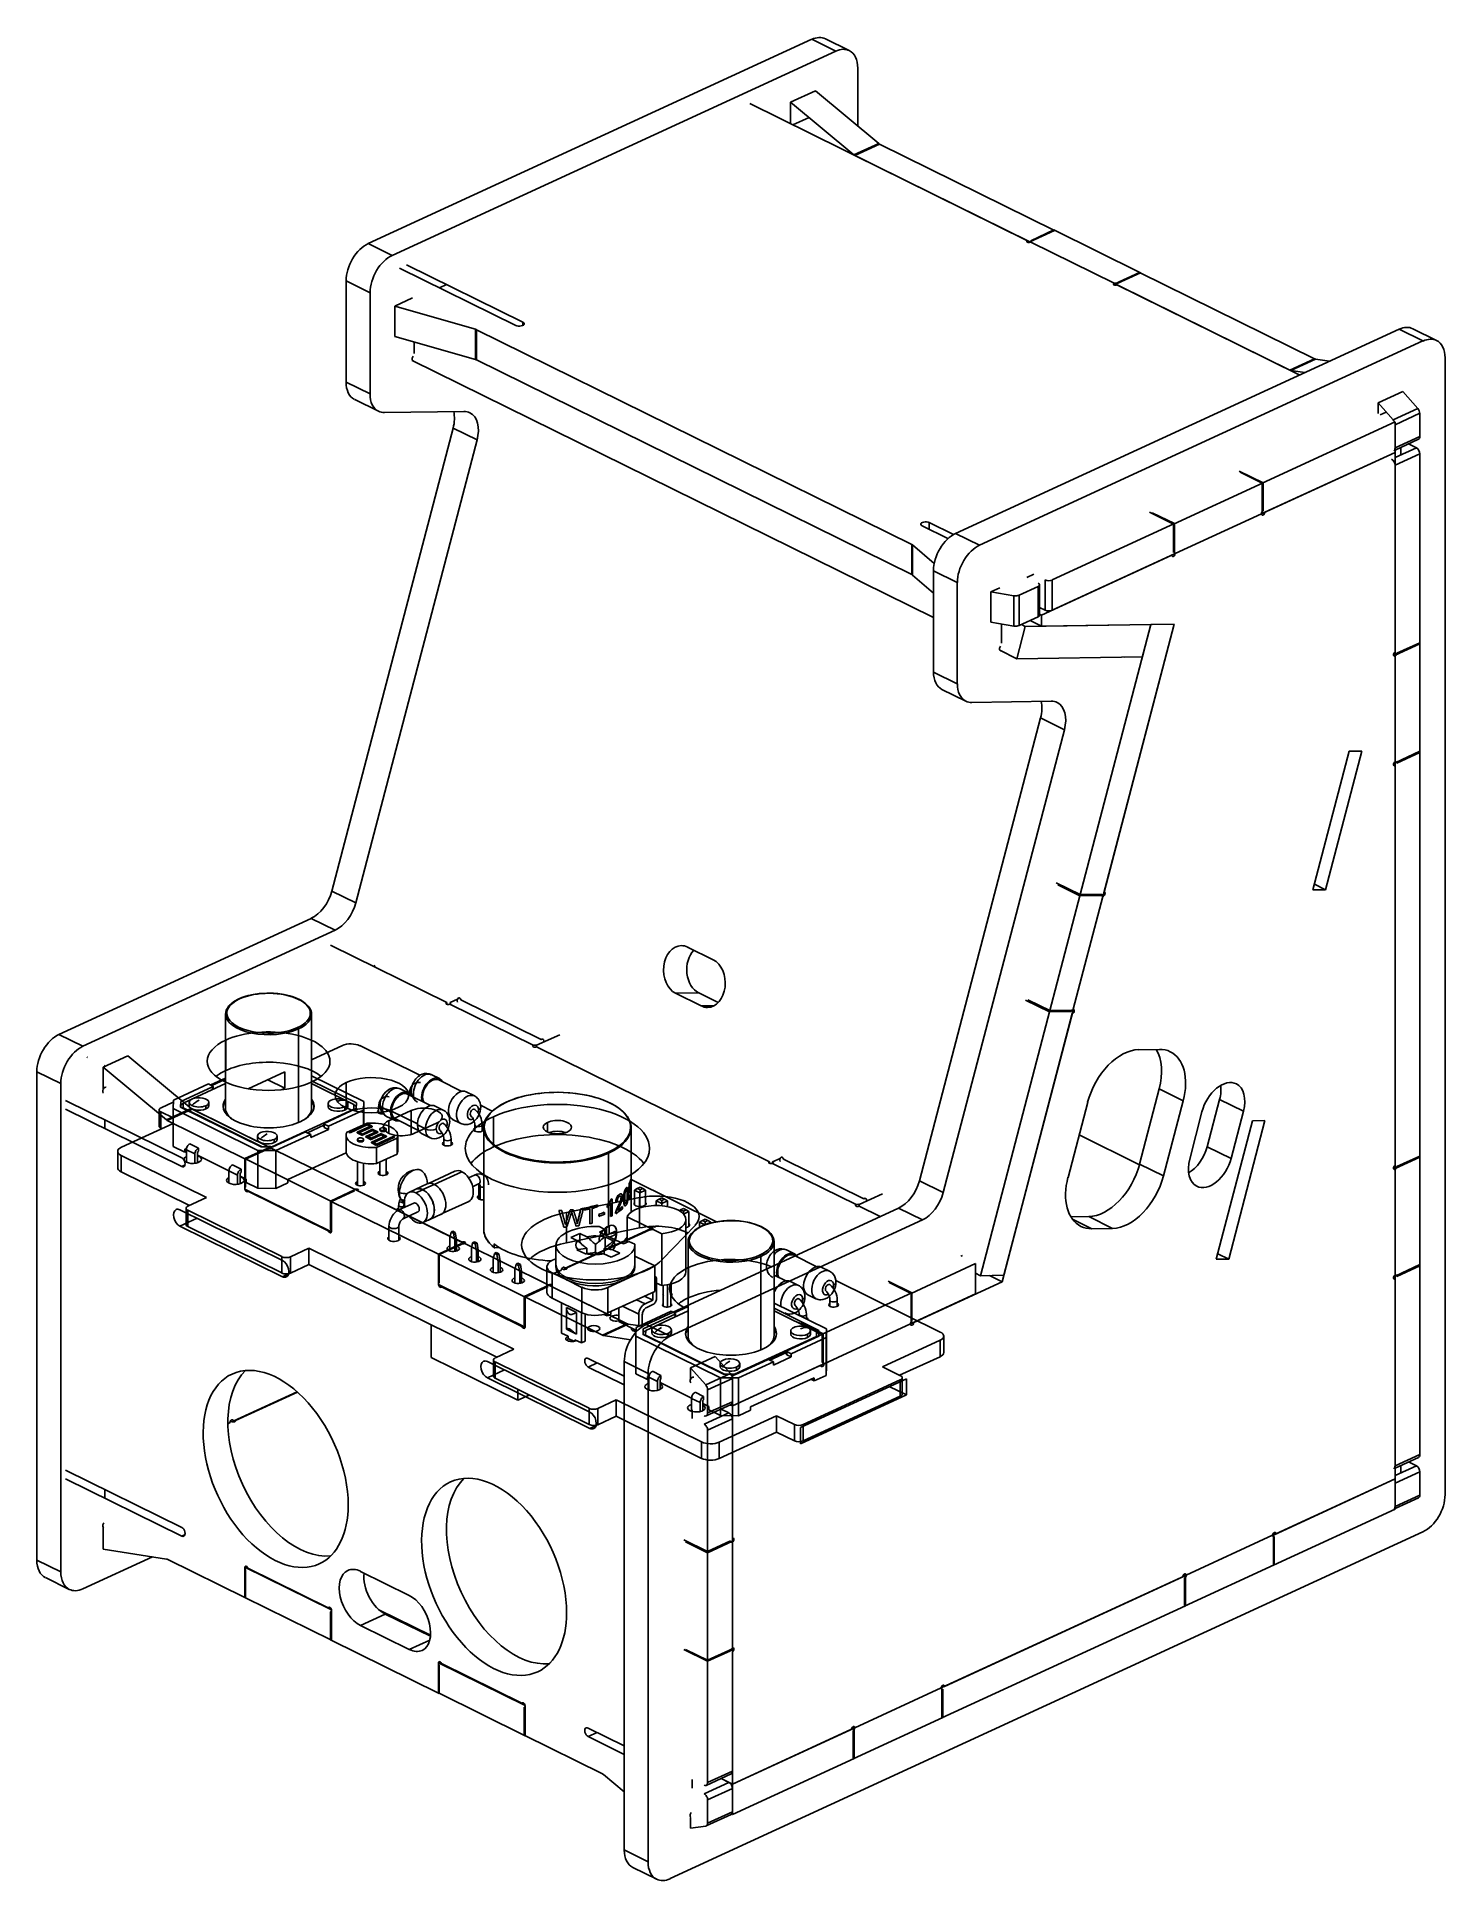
# Model space of a CAD drawing. Header units: millimetres. Extents: x -72 to 43, y -70 to 80.
import ezdxf

# ---------------------------------------------------------------- set-up
doc = ezdxf.new("R2010")
doc.units = ezdxf.units.MM
doc.layers.add('Sketch064', color=7, linetype='CONTINUOUS')
doc.layers.add('Sketch065', color=7, linetype='CONTINUOUS')

msp = doc.modelspace()

# ---------------------------------------------------------------- linework, layer by layer
at = {"layer": 'Sketch064'}
for p, q in [((-44.87, 62.85), (-8.77, 79.47)), ((-42.92, 61.89), (-6.82, 78.51)), ((-8.77, 79.47), (-6.82, 78.51)), ((-5.71, 78.55), (-7.66, 79.51)), ((-5.02, 77.14), (-5.02, 72.41)), ((-8.47, 75.29), (-10.49, 74.36)), ((-8.47, 75.29), (-3.32, 71)), ((8.79, 63.09), (-13.82, 74.25)), ((-10.49, 72.6), (-10.49, 74.36)), ((-10.49, 74.36), (-5.34, 70.07)), ((-10.3, 72.51), (-8.99, 73.11)), ((-3.32, 71), (-5.34, 70.07)), ((-3.25, 70.95), (-5.26, 70.02)), ((-3.25, 70.95), (11, 63.92)), ((-5.26, 70.02), (8.98, 63)), ((8.79, 63.09), (8.79, 62.97)), ((8.98, 63), (11, 63.92)), ((9.05, 63.09), (10.93, 63.96)), ((10.93, 63.96), (17.98, 60.48)), ((-44.87, 62.85), (-42.92, 61.89)), ((8.98, 63), (8.98, 62.95)), ((15.84, 59.62), (9.05, 62.97)), ((-42.31, 60.86), (-32.86, 56.2)), ((-32.29, 56.47), (-41.74, 61.13)), ((15.9, 59.59), (17.91, 60.51)), ((16.1, 59.61), (17.98, 60.48)), ((17.91, 60.51), (32.16, 53.48)), ((-46.67, 59.82), (-44.72, 58.86)), ((-46.67, 51.58), (-46.67, 59.82)), ((-44.72, 50.62), (-44.72, 58.86)), ((-39.07, 59.26), (-38.49, 59.53)), ((15.9, 59.59), (30.15, 52.56)), ((15.9, 59.59), (15.9, 59.47)), ((30.95, 52.16), (16.1, 59.49)), ((-42.71, 57.77), (-41.27, 58.43)), ((-42.71, 55.3), (-42.71, 57.77)), ((-36.13, 55.88), (-42.71, 57.77)), ((-36.13, 53.42), (-36.13, 55.88)), ((-36.05, 53.39), (-36.05, 55.85)), ((-0.63, 38.38), (-36.05, 55.85)), ((-32.29, 56.2), (-32.29, 56.47)), ((2.94, 39.27), (39.04, 55.89)), ((39.04, 55.89), (40.98, 54.93)), ((42.09, 54.97), (40.14, 55.93)), ((-36.13, 53.42), (-42.71, 55.3)), ((-41.12, 53.92), (-41.12, 54.85)), ((4.88, 38.31), (40.98, 54.93)), ((-41.28, 53.35), (1.14, 32.43)), ((-0.63, 35.92), (-36.05, 53.39)), ((32.16, 53.48), (30.15, 52.56)), ((32.23, 53.46), (30.22, 52.53)), ((30.22, 52.53), (31.37, 52.36)), ((32.23, 53.46), (33.38, 53.28)), ((42.78, 53.56), (42.78, -38.93)), ((-46.67, 51.58), (-44.72, 50.62)), ((-44.03, 49.21), (-45.97, 50.17)), ((39.33, 50.83), (37.32, 49.9)), ((37.32, 49.9), (37.32, 49.02)), ((38.55, 48.51), (37.32, 49.9)), ((40.57, 49.44), (39.33, 50.83)), ((-37.09, 49.2), (-43.54, 49.1)), ((27.9, 43.36), (38.71, 48.34)), ((37.5, 48.93), (37.98, 49.15)), ((40.57, 49.44), (38.55, 48.51)), ((40.72, 49.05), (38.71, 48.12)), ((38.71, 45.87), (38.71, 48.34)), ((38.71, 46.23), (38.71, 48.12)), ((40.72, 47.15), (40.72, 49.05)), ((-47.82, 10.18), (-37.96, 47.84)), ((-45.87, 9.23), (-36.01, 46.88)), ((-37.96, 47.84), (-36.01, 46.88)), ((40.72, 47.15), (38.71, 46.23)), ((40.61, 46.93), (38.71, 46.05)), ((39.8, 46.55), (40.44, 46.23)), ((27.9, 40.9), (38.71, 45.87)), ((28.11, 40.99), (38.71, 45.87)), ((40.44, 46.23), (38.71, 45.44)), ((38.71, 45.87), (38.71, 29.62)), ((40.72, 45.75), (38.71, 44.82)), ((39.19, 46.27), (39.19, 45.66)), ((40.72, 30.29), (40.72, 45.75)), ((26.03, 44.35), (27.97, 43.39)), ((26.1, 44.25), (27.9, 43.36)), ((38.71, 29.37), (38.71, 44.82)), ((27.97, 43.39), (20.67, 40.03)), ((27.9, 40.9), (27.9, 43.36)), ((27.97, 41.1), (27.97, 43.39)), ((18.73, 40.99), (20.67, 40.03)), ((18.94, 40.95), (20.75, 40.07)), ((20.81, 37.63), (27.84, 40.87)), ((27.85, 40.93), (27.9, 40.9)), ((2.32, 38.85), (0.21, 39.89)), ((0.79, 39.6), (0.79, 40.15)), ((0.79, 40.15), (2.77, 39.18)), ((2.94, 39.27), (4.88, 38.31)), ((10.8, 35.49), (20.75, 40.07)), ((20.67, 37.73), (20.67, 40.03)), ((20.75, 37.6), (20.75, 40.07)), ((-0.63, 35.92), (-0.63, 38.38)), ((1.2, 36.83), (-0.57, 38.34)), ((-0.57, 35.88), (-0.57, 38.34)), ((9.94, 32.63), (20.54, 37.51)), ((10.8, 33.03), (20.75, 37.6)), ((1.14, 36.24), (3.08, 35.28)), ((1.14, 28), (1.14, 36.24)), ((1.14, 34.41), (-0.57, 35.88)), ((3.08, 27.04), (3.08, 35.28)), ((5.82, 34.52), (6.54, 34.85)), ((5.82, 32.06), (5.82, 34.52)), ((7.69, 34.2), (5.82, 34.52)), ((8.1, 34.24), (9.65, 34.96)), ((8.73, 35.68), (9.31, 35.95)), ((9.65, 32.5), (9.65, 34.96)), ((9.77, 32.63), (9.77, 35.09)), ((10.24, 33.03), (10.24, 35.49)), ((10.8, 33.03), (10.8, 35.49)), ((7.69, 31.74), (7.69, 34.2)), ((8.1, 31.78), (8.1, 34.24)), ((9.77, 33.26), (10.24, 33.03)), ((7.69, 31.74), (5.82, 32.06)), ((6.68, 30.34), (6.68, 31.91)), ((7.93, 29.08), (8.61, 31.71)), ((8.1, 31.78), (9.65, 32.5)), ((8.29, 31.87), (8.61, 31.71)), ((8.61, 31.71), (18.83, 31.87)), ((9, 32.2), (9.94, 31.73)), ((9.77, 32.71), (9.94, 32.63)), ((9.94, 31.73), (9.94, 32.63)), ((20.73, 31.9), (9.94, 31.73)), ((18.83, 31.87), (13.05, 9.79)), ((20.73, 31.9), (14.95, 9.82)), ((15.02, 10.09), (20.73, 31.9)), ((18.15, 29.24), (18.83, 31.87)), ((18.83, 31.87), (20.73, 31.9)), ((38.71, 29.37), (40.72, 30.29)), ((38.84, 29.52), (40.72, 30.38)), ((40.72, 21.46), (40.72, 30.38)), ((6.53, 29.77), (7.93, 29.08)), ((7.93, 29.08), (18.15, 29.24)), ((38.58, 29.43), (38.71, 29.37)), ((38.71, 29.29), (38.71, 20.7)), ((1.14, 28), (3.08, 27.04)), ((3.78, 25.63), (1.83, 26.59)), ((10.72, 25.62), (4.27, 25.52)), ((-0.01, -13.39), (9.85, 24.26)), ((9.85, 24.26), (11.79, 23.3)), ((1.93, -14.35), (11.79, 23.3)), ((34.97, 21.55), (32.02, 10.28)), ((35.99, 21.57), (33.04, 10.29)), ((34.97, 21.55), (35.99, 21.57)), ((38.71, 20.62), (40.72, 21.55)), ((38.84, 20.59), (40.72, 21.46)), ((40.72, -11.46), (40.72, 21.55)), ((38.58, 20.43), (38.71, 20.37)), ((38.65, 20.65), (38.71, 20.62)), ((38.71, -12.39), (38.71, 20.62)), ((38.71, 20.37), (38.71, -12.14)), ((11.13, 10.85), (13.08, 9.89)), ((11.25, 10.68), (13.05, 9.79)), ((32.14, 10.74), (33.04, 10.29)), ((-47.82, 10.18), (-45.87, 9.23)), ((13.08, 9.89), (10.58, 0.35)), ((12.52, 0.56), (14.92, 9.74)), ((14.95, 9.82), (13.05, 9.79)), ((14.84, 9.91), (13.08, 9.89)), ((32.02, 10.28), (33.04, 10.29)), ((-70.04, -1.49), (-49.51, 7.96)), ((-49.51, 7.96), (-47.56, 7)), ((-68.09, -2.45), (-47.56, 7)), ((-38.48, 1.11), (-47.95, 5.78)), ((-18.87, 5.62), (-16.79, 4.59)), ((-44.44, 4.05), (-44.29, 4.11)), ((-19.86, 1.86), (-17.96, 1.89)), ((-19.86, 1.86), (-17.77, 0.83)), ((-16.38, 1.11), (-17.96, 1.89)), ((-38.48, 1.11), (-38.48, 0.98)), ((-31.43, -2.37), (-38.22, 0.98)), ((-38.21, 1.11), (-37.61, 1.38)), ((-38.21, 1.11), (-38.21, 0.98)), ((-30.8, -1.91), (-37.34, 1.32)), ((-17.77, 0.83), (-16.73, 0.85)), ((10.61, 0.45), (4.96, -21.11)), ((6.72, -21.6), (12.43, 0.21)), ((12.5, 0.47), (6.86, -21.08)), ((8.64, 1.31), (10.58, 0.35)), ((8.81, 1.33), (10.61, 0.45)), ((12.35, 0.38), (10.58, 0.35)), ((12.5, 0.47), (10.61, 0.45)), ((12.42, 0.51), (12.5, 0.47)), ((-70.04, -1.49), (-68.09, -2.45)), ((-56.46, -4.41), (-56.46, -1.95)), ((-12.21, -11.85), (-31.17, -2.5)), ((-31.16, -2.37), (-29.28, -1.51)), ((-31.16, -2.37), (-31.16, -2.5)), ((-30.8, -1.91), (-30.69, -1.86)), ((17.84, -2.73), (19.53, -2.7)), ((-67.76, -3.34), (-67.72, -3.36)), ((-66.44, -4.15), (-64.43, -3.22)), ((-66.44, -5.91), (-66.44, -4.15)), ((-66.44, -4.15), (-61.29, -8.44)), ((-66.37, -4.02), (-66.27, -4.07)), ((-64.43, -3.22), (-59.27, -7.51)), ((-71.84, -44.26), (-71.84, -4.52)), ((-71.84, -4.52), (-69.89, -5.48)), ((-69.89, -45.21), (-69.89, -5.48)), ((-51.65, -4.53), (-54.64, -5.91)), ((-51.65, -5.86), (-53.04, -5.18)), ((-51.65, -5.86), (-51.93, -5.99)), ((-51.65, -4.53), (-51.65, -5.86)), ((-46.66, -7.46), (-46.66, -5.4)), ((19.52, -5.92), (17.92, -12.03)), ((19.52, -5.92), (21.46, -6.88)), ((-60.05, -11.52), (-69.5, -6.86)), ((12.09, -13.11), (13.69, -7)), ((21.46, -6.88), (19.86, -12.99)), ((24.43, -6.77), (23.42, -10.62)), ((24.43, -6.77), (26.37, -7.73)), ((-69.5, -7.57), (-60.05, -12.23)), ((-66.3, -9.15), (-66.3, -8.44)), ((-61.29, -8.44), (-59.27, -7.51)), ((-61.22, -8.49), (-59.2, -7.56)), ((-61.22, -8.49), (-54.85, -11.63)), ((-59.29, -7.52), (-53.03, -10.6)), ((-59.2, -7.56), (-52.83, -10.7)), ((-43.18, -8.5), (-41.38, -7.67)), ((-43.18, -9.53), (-43.18, -8.5)), ((-41.38, -9.63), (-41.38, -7.67)), ((-41.1, -9.53), (-39.3, -8.7)), ((-34.68, -10.64), (-34.68, -8.18)), ((22.99, -7.78), (21.99, -11.63)), ((27.1, -8.51), (24.15, -19.78)), ((28.12, -8.49), (25.17, -19.77)), ((26.37, -7.73), (25.36, -11.58)), ((27.1, -8.51), (28.12, -8.49)), ((12.99, -9.66), (17.9, -12.09)), ((-53.04, -10.73), (-54.92, -11.59)), ((-47.86, -15.07), (-54.92, -11.59)), ((-54.92, -11.59), (-54.92, -14.06)), ((-54.85, -11.63), (-52.83, -10.7)), ((-54.85, -11.63), (-54.85, -13.91)), ((-52.83, -10.7), (-52.83, -10.75)), ((-52.77, -10.73), (-45.98, -14.08)), ((-12.21, -11.85), (-12.21, -11.98)), ((-11.95, -11.85), (-11.35, -11.57)), ((-11.95, -11.85), (-11.95, -11.97)), ((-5.16, -15.33), (-11.95, -11.98)), ((-4.54, -14.86), (-11.08, -11.64)), ((23.42, -10.62), (25.36, -11.58)), ((38.71, -12.39), (40.72, -11.46)), ((38.84, -12.24), (40.72, -11.38)), ((40.72, -20.3), (40.72, -11.38)), ((-60.05, -12.23), (-59.78, -12.1)), ((-0.01, -13.39), (1.93, -14.35)), ((17.92, -12.03), (19.86, -12.99)), ((38.58, -12.33), (38.71, -12.39)), ((38.71, -12.47), (38.71, -21.06)), ((-47.86, -17.53), (-54.92, -14.06)), ((-54.62, -14.2), (-54.78, -14.27)), ((-54.6, -14.21), (-54.66, -14.24)), ((-48.12, -17.46), (-54.66, -14.24)), ((-47.93, -15.04), (-45.92, -14.11)), ((-45.98, -14.21), (-47.86, -15.07)), ((-45.92, -14.11), (-37.07, -18.47)), ((-45.72, -14.21), (-37.27, -18.38)), ((-22.8, -14.76), (-28.73, -15.96)), ((-22.8, -17.22), (-22.8, -14.76)), ((-4.9, -15.33), (-3.02, -14.46)), ((-4.54, -14.86), (-4.43, -14.81)), ((-60.19, -15.76), (-51.85, -19.87)), ((-60.19, -17.08), (-58.79, -16.44)), ((-47.93, -15.04), (-47.93, -17.32)), ((-47.93, -15.04), (-39.09, -19.4)), ((-47.86, -15.07), (-47.86, -17.53)), ((-28.73, -18.43), (-28.73, -15.96)), ((-22.23, -25.07), (-1.7, -15.62)), ((-4.9, -15.33), (-4.9, -15.46)), ((-3.19, -16.3), (-4.9, -15.45)), ((-1.7, -15.62), (0.24, -16.58)), ((13.77, -16.3), (12.33, -16.32)), ((13.77, -16.3), (15.71, -17.26)), ((-60.19, -17.08), (-51.85, -21.2)), ((-48.06, -17.44), (-48.12, -17.46)), ((-47.87, -17.55), (-48, -17.61)), ((-21.85, -17.28), (-28.88, -20.52)), ((-22.8, -17.22), (-28.73, -18.43)), ((-28.7, -20.48), (-21.94, -17.37)), ((-21.71, -17.09), (-21.58, -17.16)), ((-21.42, -17.09), (-21.58, -17.16)), ((-20.92, -19.78), (-18.24, -16.99)), ((-20.29, -26.03), (0.24, -16.58)), ((12.45, -16.51), (14.02, -17.29)), ((15.71, -17.26), (14.02, -17.29)), ((-37.28, -18.5), (-39.16, -19.37)), ((-32.1, -22.85), (-39.16, -19.37)), ((-39.16, -19.37), (-39.16, -21.83)), ((-39.09, -19.4), (-37.07, -18.47)), ((-39.09, -19.4), (-39.09, -21.68)), ((-37.07, -18.47), (-37.07, -18.52)), ((-37.01, -18.5), (-30.22, -21.85)), ((3.37, -19.53), (3.51, -19.47)), ((24.27, -19.32), (25.17, -19.77)), ((-51.85, -21.2), (-51.34, -20.96)), ((-29.15, -20.65), (-29.8, -20.94)), ((-29.08, -20.48), (-29.08, -20.53)), ((-28.7, -20.48), (-28.7, -20.53)), ((-18.81, -22.91), (-18.81, -20.45)), ((-0.68, -22.55), (4.57, -20.13)), ((4.57, -22.59), (4.57, -20.13)), ((4.96, -21.11), (4.57, -20.91)), ((24.15, -19.78), (25.17, -19.77)), ((38.71, -21.14), (40.72, -20.21)), ((38.84, -21.17), (40.72, -20.3)), ((40.72, -35.66), (40.72, -20.21)), ((-32.1, -25.31), (-39.16, -21.83)), ((-38.87, -21.97), (-39.02, -22.04)), ((-38.84, -21.99), (-38.9, -22.01)), ((-32.36, -25.24), (-38.9, -22.01)), ((-32.17, -22.81), (-30.16, -21.88)), ((-30.22, -21.98), (-32.1, -22.85)), ((-30.16, -21.88), (-23.79, -25.03)), ((-29.96, -21.98), (-23.73, -25.06)), ((-2.55, -21.55), (-0.61, -22.51)), ((-2.48, -21.66), (-0.68, -22.55)), ((-0.47, -24.91), (6.72, -21.6)), ((4.96, -21.11), (6.86, -21.08)), ((5.69, -21.1), (6.72, -21.6)), ((38.58, -21.33), (38.71, -21.39)), ((38.65, -21.11), (38.71, -21.14)), ((38.71, -36.59), (38.71, -21.14)), ((38.71, -21.39), (38.71, -37.64)), ((-32.17, -22.81), (-32.17, -25.09)), ((-32.17, -22.81), (-25.8, -25.95)), ((-32.1, -22.85), (-32.1, -25.31)), ((-0.61, -22.51), (-7.91, -25.88)), ((-0.68, -25.01), (-0.68, -22.55)), ((-0.68, -25.01), (4.57, -22.59)), ((-0.61, -24.81), (-0.61, -22.51)), ((-32.3, -25.21), (-32.36, -25.24)), ((-32.11, -25.32), (-32.24, -25.38)), ((-25.8, -25.95), (-23.79, -25.03)), ((-25.73, -25.98), (-23.72, -25.05)), ((-23.72, -25.05), (-22.52, -25.23)), ((-22.23, -25.07), (-20.29, -26.03)), ((-9.85, -24.92), (-7.91, -25.88)), ((-9.64, -24.95), (-7.83, -25.84)), ((-7.77, -28.28), (-0.74, -25.04)), ((-0.73, -24.98), (-0.68, -25.01)), ((-25.73, -25.98), (-23.52, -26.32)), ((-15.23, -29.25), (-7.83, -25.84)), ((-7.91, -28.17), (-7.91, -25.88)), ((-7.83, -28.3), (-7.83, -25.84)), ((-35.17, -28.09), (-26.83, -32.21)), ((-24.03, -29.29), (-26.97, -27.84)), ((-26.97, -28.54), (-26.24, -28.2)), ((-24.03, -28.1), (-22.09, -29.06)), ((-24.03, -67.83), (-24.03, -28.1)), ((-18.63, -28.61), (-16.62, -27.68)), ((-15.39, -29.07), (-16.62, -27.68)), ((-15.23, -31.71), (-7.83, -28.3)), ((-15.23, -31.71), (-8.04, -28.4)), ((-35.17, -29.42), (-33.78, -28.78)), ((-35.17, -29.42), (-26.83, -33.53)), ((-26.97, -28.54), (-24.03, -29.99)), ((-22.09, -68.79), (-22.09, -29.06)), ((-17.4, -30), (-18.63, -28.61)), ((-18.63, -29.49), (-18.63, -28.61)), ((-17.4, -30), (-15.39, -29.07)), ((-17.25, -30.39), (-15.23, -29.47)), ((-15.23, -31.71), (-15.23, -29.25)), ((-15.23, -29.47), (-15.23, -31.36)), ((-9.69, -33.46), (-1.06, -29.49)), ((-1.06, -29.49), (-1.06, -30.81)), ((-50.66, -30.55), (-55.85, -32.94)), ((-55.67, -32.9), (-50.63, -30.58)), ((-17.25, -30.39), (-17.25, -32.28)), ((-17.25, -32.28), (-15.23, -31.36)), ((-9.69, -34.79), (-1.06, -30.81)), ((-2.46, -30.13), (-1.06, -30.81)), ((-56.05, -32.9), (-56.05, -32.95)), ((-55.67, -32.9), (-55.67, -32.95)), ((-18.49, -32.73), (-18.49, -32.02)), ((-17.52, -33.2), (-15.51, -32.28)), ((-17.36, -32.51), (-15.34, -31.58)), ((-17.25, -33.69), (-15.23, -32.76)), ((-16.15, -31.96), (-15.51, -32.28)), ((-15.42, -31.62), (-15.23, -31.71)), ((-15.42, -31.62), (-15.23, -31.71)), ((-15.23, -42.47), (-15.23, -31.71)), ((-15.23, -32.76), (-15.23, -42.72)), ((-56.11, -33.06), (-56.29, -33.15)), ((-26.83, -33.53), (-26.33, -33.3)), ((-17.25, -33.69), (-17.25, -43.65)), ((-9.69, -33.46), (-9.69, -34.79)), ((40.72, -35.66), (38.71, -36.59)), ((40.61, -35.89), (38.71, -36.77)), ((-60.05, -41.59), (-69.5, -36.93)), ((40.44, -36.58), (38.71, -37.38)), ((40.72, -37.07), (38.71, -38)), ((39.19, -36.54), (39.19, -37.16)), ((40.44, -36.58), (39.8, -36.26)), ((40.72, -38.96), (40.72, -37.07)), ((-69.5, -37.63), (-60.05, -42.29)), ((-66.3, -39.21), (-66.3, -38.51)), ((38.71, -37.64), (28.8, -42.21)), ((38.71, -37.64), (29.01, -42.11)), ((38.71, -37.64), (38.71, -40.11)), ((38.71, -39.89), (38.71, -38)), ((40.72, -38.96), (38.71, -39.89)), ((38.71, -40.11), (28.8, -44.67)), ((40.61, -39.19), (38.71, -40.06)), ((-66.44, -43.36), (-66.44, -41.6)), ((40.98, -41.95), (-20.29, -70.16)), ((-61.29, -44.16), (-66.44, -43.36)), ((-60.05, -42.29), (-59.78, -42.17)), ((-19.19, -42.6), (-17.25, -43.56)), ((-19.05, -42.76), (-17.25, -43.65)), ((-15.37, -42.69), (-17.25, -43.56)), ((-15.23, -42.72), (-17.25, -43.65)), ((-15.23, -51.39), (-15.23, -42.8)), ((28.74, -42.23), (21.71, -45.47)), ((28.74, -42.18), (28.8, -42.21)), ((28.8, -42.21), (28.8, -44.67)), ((28.84, -42.03), (29.01, -42.11)), ((28.87, -42.34), (28.87, -44.63)), ((-71.84, -44.26), (-69.89, -45.21)), ((-62.43, -43.98), (-68.09, -46.58)), ((-54.85, -47.32), (-61.22, -44.18)), ((-54.92, -47.29), (-54.92, -44.83)), ((-54.92, -44.83), (-47.86, -48.3)), ((-54.66, -44.9), (-48.12, -48.12)), ((-17.25, -43.56), (-17.25, -52.48)), ((21.57, -48), (28.87, -44.63)), ((-69.2, -46.63), (-71.14, -45.67)), ((-54.85, -47.32), (-54.85, -45.04)), ((-45.49, -45.17), (-41.53, -47.12)), ((21.64, -45.5), (1.83, -54.62)), ((21.44, -45.6), (2.04, -54.53)), ((21.5, -45.43), (21.64, -45.5)), ((21.57, -45.7), (21.57, -48)), ((21.64, -45.5), (21.64, -47.96)), ((-54.92, -47.29), (-47.86, -50.77)), ((21.64, -47.96), (1.83, -57.09)), ((-48.04, -48.08), (-48.12, -48.12)), ((-47.93, -50.73), (-47.93, -48.45)), ((-47.86, -50.77), (-47.86, -48.3)), ((-45.49, -49.56), (-43.48, -48.64)), ((-39.8, -50.36), (-43.96, -48.31)), ((-39.81, -50.45), (-43.48, -48.64)), ((-39.09, -55.09), (-47.93, -50.73)), ((-45.49, -49.56), (-41.53, -51.52)), ((-41.53, -51.52), (-39.86, -50.75)), ((-19.19, -51.52), (-17.25, -52.48)), ((-19.05, -51.51), (-17.25, -52.4)), ((-15.23, -51.47), (-17.25, -52.4)), ((-15.37, -51.62), (-17.25, -52.48)), ((-17.25, -52.4), (-17.25, -62.35)), ((-15.29, -51.44), (-15.23, -51.47)), ((-15.23, -51.47), (-15.23, -61.42)), ((-15.23, -62.48), (-15.23, -51.72)), ((-39.16, -55.06), (-39.16, -52.6)), ((-39.16, -52.6), (-32.1, -56.08)), ((-39.09, -55.09), (-39.09, -52.82)), ((-38.9, -52.67), (-32.36, -55.89)), ((-39.16, -55.06), (-32.1, -58.54)), ((1.77, -54.65), (-5.26, -57.89)), ((1.78, -54.6), (1.83, -54.62)), ((1.83, -54.62), (1.83, -57.09)), ((1.87, -54.45), (2.04, -54.53)), ((1.9, -54.75), (1.9, -57.05)), ((-32.28, -55.85), (-32.36, -55.89)), ((-32.17, -58.5), (-32.17, -56.23)), ((-32.1, -58.54), (-32.1, -56.08)), ((-25.8, -61.65), (-32.17, -58.5)), ((-24.03, -59.36), (-26.97, -57.91)), ((-26.97, -58.61), (-26.24, -58.27)), ((-5.32, -57.92), (-15.23, -62.48)), ((-5.53, -58.01), (-15.23, -62.48)), ((-5.47, -57.85), (-5.32, -57.92)), ((-5.4, -60.41), (1.9, -57.05)), ((-5.4, -58.12), (-5.4, -60.41)), ((-5.32, -57.92), (-5.32, -60.38)), ((-26.97, -58.61), (-24.03, -60.06)), ((-17.25, -62.35), (-15.23, -61.42)), ((-5.32, -60.38), (-15.23, -64.94)), ((-24.03, -63.11), (-25.73, -61.69)), ((-18.49, -62.79), (-18.49, -62.09)), ((-17.52, -63.27), (-15.51, -62.34)), ((-17.36, -62.58), (-15.34, -61.65)), ((-17.25, -63.76), (-15.23, -62.83)), ((-16.15, -62.02), (-15.51, -62.34)), ((-16.15, -62.02), (-15.23, -62.48)), ((-15.23, -62.48), (-16.15, -62.02)), ((-15.23, -62.48), (-15.23, -64.94)), ((-15.23, -62.83), (-15.23, -64.72)), ((-17.25, -63.76), (-17.25, -65.65)), ((-18.63, -66.06), (-18.63, -65.18)), ((-17.4, -65.89), (-18.63, -66.06)), ((-17.36, -65.88), (-15.34, -64.95)), ((-17.25, -65.65), (-15.23, -64.72)), ((-15.23, -64.94), (-15.29, -64.91)), ((-24.03, -67.83), (-22.09, -68.79)), ((-21.39, -70.21), (-23.34, -69.25))]:
    msp.add_line(p, q, dxfattribs=at)
for centre, major_axis, ratio, start_param, end_param in [((-8.77, 77.27), (-1.11, -2.24), 0.632255, 3.141593, 3.804109), ((-6.82, 76.31), (-1.11, -2.24), 0.632255, 3.141593, 3.804109), ((-6.82, 76.31), (-1.11, -2.24), 0.632255, 2.233313, 3.141593), ((-3.25, 71.3), (0.167, -0.363), 0.610857, 5.375494, 5.637293), ((-5.26, 70.38), (0.167, -0.363), 0.610857, 5.375494, 5.637293), ((8.92, 63.03), (-0.187, 0), 0.476557, 5.480576, 0), ((8.92, 63.03), (-0.187, 0), 0.476557, 0, 2.338983), ((8.92, 63.03), (-0.187, 0), 0.476557, 3.141593, 3.90978), ((8.92, 63.03), (-0.187, 0), 0.476557, 2.338983, 3.141593), ((-44.87, 60.65), (-1.11, -2.24), 0.632255, 3.804109, 5.374906), ((-42.92, 59.69), (-1.11, -2.24), 0.632255, 3.804109, 5.374906), ((15.97, 59.55), (-0.187, 0), 0.476557, 5.480576, 0), ((15.97, 59.55), (-0.187, 0), 0.476557, 0, 2.338983), ((15.97, 59.55), (-0.187, 0), 0.476557, 3.90978, 5.480576), ((-36.33, 55.72), (-0.4, 0), 0.476557, 3.90978, 4.171579), ((-32.57, 56.33), (-0.4, 0), 0.476557, 0.768187, 3.141593), ((-32.57, 56.33), (-0.4, 0), 0.476557, 3.141593, 3.90978), ((39.04, 53.69), (-1.11, -2.24), 0.632255, 3.141593, 3.804109), ((40.98, 52.73), (-1.11, -2.24), 0.632255, 3.141593, 3.804109), ((40.98, 52.73), (-1.11, -2.24), 0.632255, 2.233313, 3.141593), ((-41.12, 53.54), (-0.111, -0.224), 0.632255, 4.327708, 0), ((-41.12, 53.54), (-0.111, -0.224), 0.632255, 0, 0.366064), ((-36.33, 53.26), (-0.4, 0), 0.476557, 3.90978, 4.171579), ((30.15, 52.91), (0.167, -0.363), 0.610857, 5.637293, 5.899093), ((32.16, 53.84), (0.167, -0.363), 0.610857, 5.637293, 5.899093), ((-44.87, 52.41), (-1.11, -2.24), 0.632255, 5.374906, 0), ((-42.92, 51.45), (-1.11, -2.24), 0.632255, 5.374906, 0), ((-42.92, 51.45), (-1.11, -2.24), 0.632255, 0, 0.313451), ((-39.65, 47.81), (-1.11, -2.24), 0.632255, 1.884247, 2.499075), ((-37.7, 46.85), (-1.11, -2.24), 0.632255, 3.141593, 3.455043), ((-37.7, 46.85), (-1.11, -2.24), 0.632255, 1.884247, 3.141593), ((38.43, 48.26), (-0.167, 0.363), 0.610857, 4.732737, 5.173646), ((40.44, 49.18), (-0.167, 0.363), 0.610857, 4.066497, 5.173646), ((40.44, 47.29), (-0.167, 0.363), 0.610857, 3.141593, 4.066497), ((38.43, 44.96), (-0.167, 0.363), 0.610857, 4.066497, 5.637293), ((38.43, 46.36), (-0.167, 0.363), 0.610857, 3.141593, 4.066497), ((40.44, 45.88), (-0.167, 0.363), 0.610857, 4.066497, 5.637293), ((27.97, 40.93), (-0.083, -0.167), 0.632255, 3.804109, 5.374906), ((27.97, 40.93), (-0.083, -0.167), 0.632255, 5.374906, 0), ((27.97, 40.93), (-0.083, -0.167), 0.632255, 0, 2.233313), ((0.5, 40.02), (-0.4, 0), 0.476557, 3.90978, 0), ((0.5, 40.02), (-0.4, 0), 0.476557, 0, 0.768187), ((2.94, 37.07), (-1.11, -2.24), 0.632255, 3.804109, 5.374906), ((-0.92, 38.25), (-0.4, 0), 0.476557, 3.64798, 3.90978), ((4.88, 36.11), (-1.11, -2.24), 0.632255, 3.804109, 5.374906), ((20.67, 37.57), (-0.083, -0.167), 0.632255, 5.374906, 0), ((20.67, 37.57), (-0.083, -0.167), 0.632255, 0, 2.233313), ((20.67, 37.57), (-0.083, -0.167), 0.632255, 3.141593, 3.804109), ((20.67, 37.57), (-0.083, -0.167), 0.632255, 2.233313, 3.141593), ((-0.92, 35.79), (-0.4, 0), 0.476557, 3.64798, 3.90978), ((9.37, 35.09), (0.4, 0), 0.476557, 5.480576, 0), ((9.37, 35.09), (0.4, 0), 0.476557, 0, 0.768187), ((10.52, 35.62), (0.4, 0), 0.476557, 3.90978, 5.480576), ((7.83, 34.38), (0.4, 0), 0.476557, 4.373427, 5.480576), ((10.52, 33.16), (0.4, 0), 0.476557, 3.90978, 5.480576), ((7.83, 31.92), (0.4, 0), 0.476557, 4.373427, 5.480576), ((9.37, 32.63), (0.4, 0), 0.476557, 5.480576, 0), ((6.68, 29.96), (-0.111, -0.224), 0.632255, 4.327708, 0), ((6.68, 29.96), (-0.111, -0.224), 0.632255, 0, 0.366064), ((16.02, 29.17), (-0.442, -0.897), 0.632255, 1.884247, 1.928579), ((38.71, 29.46), (-0.083, -0.167), 0.632255, 3.804109, 0), ((38.71, 29.46), (-0.083, -0.167), 0.632255, 0, 0.662517), ((38.71, 29.46), (-0.083, -0.167), 0.632255, 0.662517, 2.233313), ((2.94, 28.83), (-1.11, -2.24), 0.632255, 5.374906, 0), ((4.88, 27.87), (-1.11, -2.24), 0.632255, 5.374906, 0), ((4.88, 27.87), (-1.11, -2.24), 0.632255, 0, 0.313451), ((8.16, 24.23), (-1.11, -2.24), 0.632255, 1.884247, 2.499075), ((10.1, 23.28), (-1.11, -2.24), 0.632255, 3.141593, 3.455043), ((10.1, 23.28), (-1.11, -2.24), 0.632255, 1.884247, 3.141593), ((38.71, 20.53), (-0.083, -0.167), 0.632255, 3.804109, 0), ((38.71, 20.53), (-0.083, -0.167), 0.632255, 0, 0.662517), ((38.71, 20.53), (-0.083, -0.167), 0.632255, 3.141593, 3.804109), ((38.71, 20.53), (-0.083, -0.167), 0.632255, 2.233313, 3.141593), ((-49.51, 10.16), (-1.11, -2.24), 0.632255, 0.662517, 1.884247), ((-47.56, 9.2), (-1.11, -2.24), 0.632255, 0.662517, 1.884247), ((14.97, 9.92), (-0.083, -0.167), 0.632255, 5.02584, 0), ((14.97, 9.92), (-0.083, -0.167), 0.632255, 0, 0.313451), ((14.97, 9.92), (-0.083, -0.167), 0.632255, 0.313451, 3.141593), ((14.97, 9.92), (-0.083, -0.167), 0.632255, 3.141593, 3.455043), ((-19.36, 3.74), (-0.03, 2), 0.73701, 0, 2.780333), ((-19.36, 3.74), (-0.03, 2), 0.73701, 5.921926, 0), ((-17.47, 3.77), (-0.03, 2), 0.73701, 0.631705, 2.780333), ((-17.28, 2.71), (-0.03, 2), 0.73701, 3.141593, 5.921926), ((-38.35, 1.04), (-0.187, 0), 0.476557, 5.480576, 0), ((-38.35, 1.04), (-0.187, 0), 0.476557, 0, 2.338983), ((-38.35, 1.04), (-0.187, 0), 0.476557, 2.338983, 3.141593), ((-38.35, 1.04), (-0.187, 0), 0.476557, 3.141593, 3.90978), ((-17.28, 2.71), (-0.03, 2), 0.73701, 2.780333, 3.141593), ((12.47, 0.38), (-0.083, -0.167), 0.632255, 3.455043, 5.02584), ((12.47, 0.38), (-0.083, -0.167), 0.632255, 0.313451, 3.141593), ((12.47, 0.38), (-0.083, -0.167), 0.632255, 3.141593, 3.455043), ((-70.04, -3.69), (-1.11, -2.24), 0.632255, 3.804109, 5.374906), ((-52.98, -3.66), (5, 0), 0.476557, 0, 2.338983), ((-68.09, -4.65), (-1.11, -2.24), 0.632255, 3.804109, 5.374906), ((-52.98, -3.66), (5, 0), 0.476557, 2.338983, 3.141593), ((-31.3, -2.44), (-0.187, 0), 0.476557, 5.480576, 0), ((-31.3, -2.44), (-0.187, 0), 0.476557, 0, 2.338983), ((-31.3, -2.44), (-0.187, 0), 0.476557, 3.90978, 5.480576), ((16.73, -6.95), (-1.99, -4.04), 0.632255, 3.455043, 5.02584), ((16.47, -5.97), (-1.99, -4.04), 0.632255, 1.884247, 2.755131), ((18.42, -6.93), (-1.99, -4.04), 0.632255, 3.141593, 3.455043), ((18.42, -6.93), (-1.99, -4.04), 0.632255, 1.884247, 3.141593), ((-52.98, -3.66), (5, 0), 0.476557, 3.141593, 0), ((-52.98, -6.13), (5, 0), 0.476557, 2.338983, 2.598789), ((-52.98, -6.13), (5, 0), 0.476557, 0.542803, 2.338983), ((-66.3, -6.02), (-0.111, -0.224), 0.632255, 3.141593, 0), ((-44.57, -6.43), (3, 0), 0.476557, 2.338983, 3.141593), ((-44.57, -6.43), (3, 0), 0.476557, 0, 2.338983), ((24.68, -7.75), (-1.11, -2.24), 0.632255, 3.141593, 5.02584), ((22.74, -6.79), (-1.11, -2.24), 0.632255, 1.884247, 2.385314), ((24.68, -7.75), (-1.11, -2.24), 0.632255, 1.884247, 3.141593), ((-44.57, -6.43), (3, 0), 0.476557, 3.141593, 0), ((-44.57, -8.89), (3, 0), 0.476557, 1.03703, 2.104562), ((-40.34, -8.19), (1.5, 0), 0.476557, 0, 2.338983), ((-29.47, -10.75), (7.5, 0), 0.476557, 0, 2.338983), ((-61.22, -8.13), (-0.167, 0.363), 0.610857, 2.233901, 2.495701), ((-59.2, -7.21), (-0.167, 0.363), 0.610857, 2.233901, 2.495701), ((-42.14, -9.01), (1.5, 0), 0.476557, 2.338983, 3.141593), ((-40.34, -8.19), (1.5, 0), 0.476557, 5.480576, 0), ((-29.47, -10.75), (7.5, 0), 0.476557, 2.338983, 3.141593), ((-42.14, -9.01), (1.5, 0), 0.476557, 3.141593, 5.480576), ((-29.47, -13.21), (7.5, 0), 0.476557, 0.351556, 2.338983), ((-60.05, -11.88), (-0.167, 0.363), 0.610857, 3.141593, 5.637293), ((-52.9, -10.67), (-0.187, 0), 0.476557, 0.768187, 2.338983), ((-52.9, -10.67), (-0.187, 0), 0.476557, 3.141593, 5.480576), ((-52.9, -10.67), (-0.187, 0), 0.476557, 2.338983, 3.141593), ((-29.47, -10.75), (7.5, 0), 0.476557, 3.141593, 0), ((-29.47, -13.21), (7.5, 0), 0.476557, 2.338983, 2.790037), ((-12.08, -11.91), (-0.187, 0), 0.476557, 5.480576, 0), ((-12.08, -11.91), (-0.187, 0), 0.476557, 0, 2.338983), ((-12.08, -11.91), (-0.187, 0), 0.476557, 3.141593, 3.90978), ((-12.08, -11.91), (-0.187, 0), 0.476557, 2.338983, 3.141593), ((23.68, -11.6), (-1.11, -2.24), 0.632255, 5.02584, 0), ((21.73, -10.64), (-1.11, -2.24), 0.632255, 0.756279, 1.884247), ((23.68, -11.6), (-1.11, -2.24), 0.632255, 0, 1.884247), ((-60.05, -11.88), (-0.167, 0.363), 0.610857, 2.495701, 3.141593), ((-1.7, -13.42), (-1.11, -2.24), 0.632255, 0.662517, 1.884247), ((15.13, -13.06), (-1.99, -4.04), 0.632255, 5.02584, 0), ((14.88, -12.07), (-1.99, -4.04), 0.632255, 0.313451, 1.884247), ((16.82, -13.03), (-1.99, -4.04), 0.632255, 0.313451, 1.884247), ((38.71, -12.3), (-0.083, -0.167), 0.632255, 3.804109, 0), ((38.71, -12.3), (-0.083, -0.167), 0.632255, 0, 0.662517), ((38.71, -12.3), (-0.083, -0.167), 0.632255, 0.662517, 2.233313), ((-54.78, -14.09), (-0.084, 0.182), 0.610857, 0, 2.495701), ((-54.78, -14.09), (-0.084, 0.182), 0.610857, 6.160892, 0), ((-54.78, -14.09), (-0.084, 0.182), 0.610857, 2.495701, 3.141593), ((-54.78, -14.09), (-0.084, 0.182), 0.610857, 3.141593, 3.542898), ((-45.85, -14.15), (-0.187, 0), 0.476557, 5.480576, 0), ((-45.85, -14.15), (-0.187, 0), 0.476557, 0, 0.768187), ((-45.85, -14.15), (-0.187, 0), 0.476557, 3.141593, 5.480576), ((-45.85, -14.15), (-0.187, 0), 0.476557, 2.338983, 3.141593), ((-21.43, -16.3), (3.5, 0), 0.476557, 0, 1.973358), ((0.24, -14.38), (-1.11, -2.24), 0.632255, 0.662517, 1.884247), ((-60.19, -16.42), (-0.316, 0.686), 0.610857, 0, 2.495701), ((-60.19, -16.42), (-0.316, 0.686), 0.610857, 5.637293, 0), ((-26.38, -18.6), (6, 0), 0.476557, 1.973358, 3.141593), ((-21.43, -16.3), (3.5, 0), 0.476557, 5.854879, 0), ((-5.03, -15.39), (-0.187, 0), 0.476557, 5.480576, 0), ((-5.03, -15.39), (-0.187, 0), 0.476557, 0, 2.338983), ((-5.03, -15.39), (-0.187, 0), 0.476557, 3.90978, 5.480576), ((-48, -17.43), (-0.084, 0.182), 0.610857, 1.448503, 2.495701), ((-48, -17.43), (-0.084, 0.182), 0.610857, 2.495701, 3.141593), ((-48, -17.43), (-0.084, 0.182), 0.610857, 3.141593, 5.113695), ((-21.43, -18.76), (3.5, 0), 0.476557, 0.745065, 1.973358), ((-21.88, -17.28), (-0.2, 0), 0.476557, 1.291786, 2.338983), ((-21.71, -17.22), (-0.083, -0.167), 0.632255, 4.218206, 5.374906), ((-21.71, -17.22), (-0.083, -0.167), 0.632255, 5.374906, 5.992957), ((-21.88, -17.28), (-0.2, 0), 0.476557, 3.141593, 4.430272), ((-21.88, -17.28), (-0.2, 0), 0.476557, 2.338983, 3.141593), ((-21.71, -17.22), (-0.083, -0.167), 0.632255, 2.233313, 2.719773), ((15.13, -13.06), (-1.99, -4.04), 0.632255, 0, 0.313451), ((-37.14, -18.44), (-0.187, 0), 0.476557, 0.768187, 2.338983), ((-37.14, -18.44), (-0.187, 0), 0.476557, 3.141593, 5.480576), ((-37.14, -18.44), (-0.187, 0), 0.476557, 2.338983, 3.141593), ((-26.38, -18.6), (6, 0), 0.476557, 3.141593, 5.854879), ((-26.38, -21.06), (6, 0), 0.476557, 1.973358, 2.696603), ((-51.85, -20.53), (-0.316, 0.686), 0.610857, 3.141593, 5.637293), ((-29.01, -20.58), (-0.083, -0.167), 0.632255, 3.141593, 5.374906), ((-28.89, -20.51), (-0.2, 0), 0.476557, 6.027855, 0), ((-28.89, -20.51), (-0.2, 0), 0.476557, 0, 2.338983), ((-29.01, -20.58), (-0.083, -0.167), 0.632255, 2.233313, 3.141593), ((-29.01, -20.58), (-0.083, -0.167), 0.632255, 1.775223, 2.233313), ((-28.89, -20.51), (-0.2, 0), 0.476557, 2.338983, 3.141593), ((-28.89, -20.51), (-0.2, 0), 0.476557, 3.141593, 3.386181), ((-15.34, -22.17), (5, 0), 0.476557, 2.338983, 3.141593), ((-15.34, -22.17), (5, 0), 0.476557, 0.849923, 2.338983), ((-51.85, -20.53), (-0.316, 0.686), 0.610857, 2.495701, 3.141593), ((-39.02, -21.87), (-0.084, 0.182), 0.610857, 0, 2.495701), ((-39.02, -21.87), (-0.084, 0.182), 0.610857, 6.160892, 0), ((-39.02, -21.87), (-0.084, 0.182), 0.610857, 2.495701, 3.141593), ((-39.02, -21.87), (-0.084, 0.182), 0.610857, 3.141593, 3.542898), ((-30.09, -21.92), (-0.187, 0), 0.476557, 5.480576, 0), ((-30.09, -21.92), (-0.187, 0), 0.476557, 0, 0.768187), ((-30.09, -21.92), (-0.187, 0), 0.476557, 3.141593, 5.480576), ((-30.09, -21.92), (-0.187, 0), 0.476557, 2.338983, 3.141593), ((-15.34, -22.17), (5, 0), 0.476557, 3.141593, 3.828044), ((-15.34, -24.63), (5, 0), 0.476557, 1.737689, 2.338983), ((38.71, -21.23), (-0.083, -0.167), 0.632255, 3.804109, 0), ((38.71, -21.23), (-0.083, -0.167), 0.632255, 0, 0.662517), ((38.71, -21.23), (-0.083, -0.167), 0.632255, 3.141593, 3.804109), ((38.71, -21.23), (-0.083, -0.167), 0.632255, 2.233313, 3.141593), ((-15.34, -24.63), (5, 0), 0.476557, 2.338983, 2.598789), ((-32.24, -25.21), (-0.084, 0.182), 0.610857, 1.448503, 2.495701), ((-32.24, -25.21), (-0.084, 0.182), 0.610857, 2.495701, 3.141593), ((-32.24, -25.21), (-0.084, 0.182), 0.610857, 3.141593, 5.113695), ((-22.23, -27.27), (-1.11, -2.24), 0.632255, 3.804109, 5.374906), ((-23.79, -24.67), (-0.167, 0.363), 0.610857, 2.495701, 2.7575), ((-0.61, -24.98), (-0.083, -0.167), 0.632255, 3.804109, 5.374906), ((-0.61, -24.98), (-0.083, -0.167), 0.632255, 5.374906, 0), ((-0.61, -24.98), (-0.083, -0.167), 0.632255, 0, 2.233313), ((-25.8, -25.6), (-0.167, 0.363), 0.610857, 2.495701, 2.7575), ((-20.29, -28.23), (-1.11, -2.24), 0.632255, 3.804109, 5.374906), ((-52.4, -36.83), (-3.55, 7.72), 0.610857, 4.066497, 0), ((-35.17, -28.76), (-0.316, 0.686), 0.610857, 0, 2.495701), ((-35.17, -28.76), (-0.316, 0.686), 0.610857, 5.637293, 0), ((-26.97, -28.19), (-0.167, 0.363), 0.610857, 0, 2.495701), ((-26.97, -28.19), (-0.167, 0.363), 0.610857, 5.637293, 0), ((-7.91, -28.34), (-0.083, -0.167), 0.632255, 5.374906, 0), ((-7.91, -28.34), (-0.083, -0.167), 0.632255, 0, 2.233313), ((-7.91, -28.34), (-0.083, -0.167), 0.632255, 3.141593, 3.804109), ((-7.91, -28.34), (-0.083, -0.167), 0.632255, 2.233313, 3.141593), ((-52.4, -36.83), (-3.55, 7.72), 0.610857, 0, 3.141593), ((-50.39, -35.91), (-3.55, 7.72), 0.610857, 0.215133, 2.926459), ((-18.49, -29.6), (-0.111, -0.224), 0.632255, 3.141593, 0), ((-17.52, -30.26), (0.167, -0.363), 0.610857, 0.924904, 2.032053), ((-15.51, -29.33), (0.167, -0.363), 0.610857, 0.924904, 2.032053), ((-15.51, -31.22), (0.167, -0.363), 0.610857, 0, 0.924904), ((-55.98, -33), (-0.083, -0.167), 0.632255, 3.141593, 5.374906), ((-55.86, -32.92), (-0.2, 0), 0.476557, 6.027855, 0), ((-55.86, -32.92), (-0.2, 0), 0.476557, 0, 2.338983), ((-55.98, -33), (-0.083, -0.167), 0.632255, 2.233313, 3.141593), ((-55.98, -33), (-0.083, -0.167), 0.632255, 1.775223, 2.233313), ((-55.86, -32.92), (-0.2, 0), 0.476557, 2.338983, 3.141593), ((-55.86, -32.92), (-0.2, 0), 0.476557, 3.141593, 3.386181), ((-26.83, -32.87), (-0.316, 0.686), 0.610857, 3.141593, 5.637293), ((-17.52, -32.15), (0.167, -0.363), 0.610857, 5.637293, 0), ((-17.52, -32.15), (0.167, -0.363), 0.610857, 0, 0.924904), ((-15.51, -32.63), (0.167, -0.363), 0.610857, 0.924904, 2.495701), ((-26.83, -32.87), (-0.316, 0.686), 0.610857, 2.495701, 3.141593), ((-17.52, -33.55), (0.167, -0.363), 0.610857, 0.924904, 2.495701), ((40.44, -35.53), (-0.167, 0.363), 0.610857, 3.141593, 4.066497), ((-34.62, -45.61), (-3.55, 7.72), 0.610857, 4.066497, 0), ((38.43, -36.45), (-0.167, 0.363), 0.610857, 3.141593, 4.066497), ((40.44, -36.93), (-0.167, 0.363), 0.610857, 4.066497, 5.637293), ((-34.62, -45.61), (-3.55, 7.72), 0.610857, 0, 3.141593), ((-32.6, -44.68), (-3.55, 7.72), 0.610857, 0.215133, 2.926459), ((40.44, -38.82), (-0.167, 0.363), 0.610857, 3.141593, 4.066497), ((40.98, -39.75), (-1.11, -2.24), 0.632255, 0.662517, 2.233313), ((-52.4, -36.83), (-3.55, 7.72), 0.610857, 3.141593, 4.066497), ((38.43, -39.75), (-0.167, 0.363), 0.610857, 3.141593, 4.066497), ((40.44, -38.82), (-0.167, 0.363), 0.610857, 2.959348, 3.141593), ((-66.3, -41.36), (-0.111, -0.224), 0.632255, 4.327708, 0), ((-60.05, -41.94), (-0.167, 0.363), 0.610857, 3.141593, 5.637293), ((28.87, -42.17), (-0.083, -0.167), 0.632255, 3.141593, 5.374906), ((28.87, -42.17), (-0.083, -0.167), 0.632255, 2.233313, 3.141593), ((-60.05, -41.94), (-0.167, 0.363), 0.610857, 2.495701, 3.141593), ((-15.23, -42.63), (-0.083, -0.167), 0.632255, 5.374906, 0), ((-15.23, -42.63), (-0.083, -0.167), 0.632255, 0, 0.662517), ((-15.23, -42.63), (-0.083, -0.167), 0.632255, 3.141593, 3.804109), ((-15.23, -42.63), (-0.083, -0.167), 0.632255, 0.662517, 3.141593), ((28.87, -42.17), (-0.083, -0.167), 0.632255, 5.374906, 0), ((28.87, -42.17), (-0.083, -0.167), 0.632255, 0, 0.662517), ((-70.04, -43.43), (-1.11, -2.24), 0.632255, 5.374906, 0), ((-61.22, -44.53), (-0.167, 0.363), 0.610857, 5.637293, 5.899093), ((-54.78, -44.93), (-0.084, 0.182), 0.610857, 0, 1.972102), ((-54.78, -44.93), (-0.084, 0.182), 0.610857, 5.637293, 0), ((-54.78, -44.93), (-0.084, 0.182), 0.610857, 4.590096, 5.637293), ((-45.49, -47.36), (-1.05, 2.27), 0.610857, 5.637293, 0), ((-68.09, -44.39), (-1.11, -2.24), 0.632255, 5.374906, 0), ((-45.49, -47.36), (-1.05, 2.27), 0.610857, 0, 2.495701), ((-43.48, -46.44), (-1.05, 2.27), 0.610857, 0.798329, 2.495701), ((21.57, -45.53), (-0.083, -0.167), 0.632255, 3.141593, 5.374906), ((21.57, -45.53), (-0.083, -0.167), 0.632255, 0.662517, 2.233313), ((21.57, -45.53), (-0.083, -0.167), 0.632255, 2.233313, 3.141593), ((-68.09, -44.39), (-1.11, -2.24), 0.632255, 0, 0.662517), ((-41.53, -49.32), (-1.05, 2.27), 0.610857, 3.141593, 5.637293), ((-48, -48.27), (-0.084, 0.182), 0.610857, 0, 0.401306), ((-48, -48.27), (-0.084, 0.182), 0.610857, 5.637293, 0), ((-48, -48.27), (-0.084, 0.182), 0.610857, 3.141593, 5.637293), ((-48, -48.27), (-0.084, 0.182), 0.610857, 3.0193, 3.141593), ((-34.62, -45.61), (-3.55, 7.72), 0.610857, 3.141593, 4.066497), ((-41.53, -49.32), (-1.05, 2.27), 0.610857, 2.495701, 3.141593), ((-39.02, -52.7), (-0.084, 0.182), 0.610857, 5.637293, 0), ((-15.23, -51.56), (-0.083, -0.167), 0.632255, 3.804109, 5.374906), ((-15.23, -51.56), (-0.083, -0.167), 0.632255, 3.141593, 3.804109), ((-15.23, -51.56), (-0.083, -0.167), 0.632255, 0.662517, 3.141593), ((-39.02, -52.7), (-0.084, 0.182), 0.610857, 0, 1.972102), ((-39.02, -52.7), (-0.084, 0.182), 0.610857, 4.590096, 5.637293), ((1.9, -54.59), (-0.083, -0.167), 0.632255, 3.141593, 5.374906), ((1.9, -54.59), (-0.083, -0.167), 0.632255, 5.374906, 0), ((1.9, -54.59), (-0.083, -0.167), 0.632255, 0, 0.662517), ((1.9, -54.59), (-0.083, -0.167), 0.632255, 2.233313, 3.141593), ((-32.24, -56.04), (-0.084, 0.182), 0.610857, 0, 0.401306), ((-32.24, -56.04), (-0.084, 0.182), 0.610857, 5.637293, 0), ((-32.24, -56.04), (-0.084, 0.182), 0.610857, 3.141593, 5.637293), ((-32.24, -56.04), (-0.084, 0.182), 0.610857, 3.0193, 3.141593), ((-26.97, -58.26), (-0.167, 0.363), 0.610857, 0, 2.495701), ((-26.97, -58.26), (-0.167, 0.363), 0.610857, 5.637293, 0), ((-5.4, -57.95), (-0.083, -0.167), 0.632255, 3.141593, 5.374906), ((-5.4, -57.95), (-0.083, -0.167), 0.632255, 0.662517, 2.233313), ((-5.4, -57.95), (-0.083, -0.167), 0.632255, 2.233313, 3.141593), ((-15.51, -61.29), (0.167, -0.363), 0.610857, 0, 0.924904), ((-25.8, -62), (-0.167, 0.363), 0.610857, 5.375494, 5.637293), ((-17.52, -62.21), (0.167, -0.363), 0.610857, 5.637293, 0), ((-17.52, -62.21), (0.167, -0.363), 0.610857, 0, 0.924904), ((-15.51, -62.69), (0.167, -0.363), 0.610857, 0.924904, 2.495701), ((-17.52, -63.62), (0.167, -0.363), 0.610857, 0.924904, 2.495701), ((-18.49, -64.94), (-0.111, -0.224), 0.632255, 4.327708, 0), ((-17.52, -65.51), (0.167, -0.363), 0.610857, 6.100941, 0), ((-17.52, -65.51), (0.167, -0.363), 0.610857, 0, 0.924904), ((-15.51, -64.59), (0.167, -0.363), 0.610857, 6.100941, 0), ((-15.51, -64.59), (0.167, -0.363), 0.610857, 0, 0.924904), ((-22.23, -67.01), (-1.11, -2.24), 0.632255, 5.374906, 0), ((-20.29, -67.97), (-1.11, -2.24), 0.632255, 5.374906, 0), ((-20.29, -67.97), (-1.11, -2.24), 0.632255, 0, 0.662517)]:
    msp.add_ellipse(centre, major_axis=major_axis, ratio=ratio, start_param=start_param, end_param=end_param, dxfattribs=at)
for points, knots in [([(-37.6, 1.14), (-37.63, 1.2), (-37.64, 1.27), (-37.63, 1.34), (-37.61, 1.4), (-37.57, 1.46), (-37.53, 1.48)], [3.665191, 3.665191, 3.665191, 3.665191, 4.651242, 4.651242, 4.651242, 5.637293, 5.637293, 5.637293, 5.637293]), ([(-37.53, 1.48), (-37.49, 1.49), (-37.45, 1.49), (-37.41, 1.46), (-37.38, 1.43), (-37.35, 1.38), (-37.34, 1.32)], [5.637293, 5.637293, 5.637293, 5.637293, 6.483838, 6.483838, 6.483838, 7.330383, 7.330383, 7.330383, 7.330383]), ([(-30.75, -1.87), (-30.7, -1.84), (-30.65, -1.86), (-30.61, -1.91), (-30.57, -1.95), (-30.56, -2.03), (-30.57, -2.1)], [5.637293, 5.637293, 5.637293, 5.637293, 6.670488, 6.670488, 6.670488, 7.703682, 7.703682, 7.703682, 7.703682]), ([(-11.33, -11.81), (-11.36, -11.76), (-11.37, -11.69), (-11.36, -11.62), (-11.35, -11.55), (-11.31, -11.5), (-11.26, -11.48)], [3.665191, 3.665191, 3.665191, 3.665191, 4.651242, 4.651242, 4.651242, 5.637293, 5.637293, 5.637293, 5.637293]), ([(-11.26, -11.48), (-11.22, -11.46), (-11.18, -11.47), (-11.15, -11.5), (-11.11, -11.53), (-11.09, -11.58), (-11.08, -11.64)], [5.637293, 5.637293, 5.637293, 5.637293, 6.483838, 6.483838, 6.483838, 7.330383, 7.330383, 7.330383, 7.330383]), ([(-4.49, -14.82), (-4.44, -14.8), (-4.38, -14.82), (-4.35, -14.86), (-4.31, -14.91), (-4.29, -14.98), (-4.3, -15.05)], [5.637293, 5.637293, 5.637293, 5.637293, 6.670488, 6.670488, 6.670488, 7.703682, 7.703682, 7.703682, 7.703682])]:
    msp.add_open_spline(points, degree=3, knots=knots, dxfattribs=at)
for points in [[(-30.8, -1.91), (-30.78, -1.88), (-30.75, -1.87)], [(-4.54, -14.86), (-4.51, -14.83), (-4.49, -14.82)]]:
    msp.add_open_spline(points, degree=2, dxfattribs=at)
at = {"layer": 'Sketch065'}
for p, q in [((-56.48, 0.16), (-56.48, -7.49)), ((-49.48, 0.16), (-49.48, -7.49)), ((-50.55, -1.04), (-50.55, -8.65)), ((-49.48, -3.54), (-46.97, -2.38)), ((-45.56, -2.39), (-40.66, -4.81)), ((-57.87, -5.5), (-60.72, -6.82)), ((-57.53, -5.74), (-60.13, -6.94)), ((-56.48, -5.48), (-59.93, -7.07)), ((-57.87, -5.5), (-57.53, -5.68)), ((-57.69, -5.59), (-56.48, -5.04)), ((-56.48, -5.13), (-57.6, -5.64)), ((-57.53, -5.96), (-57.53, -5.74)), ((-57.5, -5.95), (-57.5, -5.71)), ((-45.22, -6.94), (-49.48, -4.84)), ((-45.83, -7.06), (-49.48, -5.25)), ((-46.03, -7.18), (-49.48, -5.48)), ((-42.27, -5.91), (-41.61, -6.23)), ((-39.08, -5.08), (-39.74, -4.75)), ((-37.25, -6.12), (-39.13, -5.19)), ((-61.72, -7.45), (-60.73, -6.99)), ((-60.72, -6.82), (-60.75, -7.52)), ((-60.13, -6.94), (-60.14, -7.4)), ((-60.14, -7.4), (-53.59, -10.63)), ((-60.13, -7.2), (-60.13, -6.94)), ((-59.93, -7.11), (-60.13, -7.2)), ((-60.13, -7.2), (-60.13, -7.41)), ((-59.93, -7.07), (-59.94, -7.45)), ((-59.94, -7.45), (-59.94, -7.5)), ((-59.94, -7.45), (-53.51, -10.63)), ((-59.44, -7.01), (-59.44, -7.27)), ((-58.09, -7.28), (-58.09, -7.55)), ((-57.84, -7.01), (-57.84, -7.27)), ((-48.13, -7.1), (-48.13, -7.36)), ((-46.77, -7.37), (-46.77, -7.64)), ((-46.53, -7.1), (-46.53, -7.36)), ((-46.04, -7.57), (-46.03, -7.18)), ((-46.04, -7.61), (-46.03, -7.36)), ((-46.03, -7.18), (-46.03, -7.36)), ((-45.84, -7.32), (-46.03, -7.22)), ((-45.84, -7.52), (-45.83, -7.06)), ((-45.25, -7.64), (-45.22, -6.94)), ((-45.22, -6.94), (-45.22, -8.83)), ((-44.02, -7.38), (-44.02, -7.89)), ((-43.06, -7.77), (-43.72, -7.44)), ((-41.67, -6.34), (-39.79, -7.27)), ((-41.49, -6.32), (-41.49, -6.23)), ((-39.42, -7.31), (-38.76, -7.64)), ((-36.23, -6.49), (-36.89, -6.16)), ((-35.72, -7.25), (-34.77, -7.72)), ((-64.95, -10.66), (-60.75, -8.72)), ((-61.88, -7.62), (-61.88, -8.95)), ((-61.74, -9.12), (-61.74, -7.79)), ((-60.75, -8.28), (-61.74, -7.79)), ((-60.75, -7.52), (-60.75, -10.59)), ((-60.75, -7.52), (-53.85, -10.92)), ((-52.7, -10.63), (-46.04, -7.57)), ((-49.81, -9.48), (-48.47, -8.86)), ((-48.47, -9.01), (-48.47, -8.75)), ((-48.44, -8.72), (-45.84, -7.52)), ((-48.1, -8.95), (-48.44, -8.78)), ((-48.44, -9.05), (-48.44, -8.78)), ((-48.1, -8.95), (-45.25, -7.64)), ((-48.1, -9.22), (-48.1, -8.95)), ((-46.63, -9.47), (-44.96, -8.71)), ((-44.96, -8.74), (-46.42, -9.41)), ((-46.35, -9.44), (-44.96, -8.8)), ((-46.35, -9.49), (-44.96, -8.85)), ((-46.04, -7.57), (-46.04, -7.61)), ((-44.68, -8.94), (-45.77, -9.44)), ((-45.62, -9.45), (-44.61, -8.98)), ((-45.25, -7.64), (-45.25, -8.84)), ((-44.89, -8.77), (-44.96, -8.74)), ((-44.96, -8.85), (-44.96, -8.8)), ((-44.68, -8.94), (-44.96, -8.8)), ((-44.72, -8.96), (-44.96, -8.85)), ((-44.89, -8.77), (-44.54, -8.94)), ((-44.54, -8.94), (-44.61, -8.98)), ((-44.61, -9.02), (-44.61, -8.98)), ((-44.54, -8.99), (-44.61, -9.02)), ((-44.54, -8.99), (-44.54, -8.94)), ((-43.38, -8.15), (-42.72, -8.47)), ((-40.87, -8.76), (-42.97, -7.73)), ((-42.66, -8.36), (-40.78, -9.29)), ((-40.21, -9.17), (-40.87, -8.85)), ((-38.25, -8.14), (-38.33, -8.1)), ((-37.34, -8.73), (-38, -8.4)), ((-36.19, -8.84), (-36.19, -9.35)), ((-35.59, -8.84), (-35.59, -9.35)), ((-30.27, -9.43), (-30.27, -8.64)), ((-61.67, -9.15), (-61.74, -9.12)), ((-58.69, -10.73), (-59.38, -10.39)), ((-53.88, -9.75), (-53.88, -10.01)), ((-52.62, -10.64), (-50.02, -9.44)), ((-52.53, -10.02), (-52.53, -10.29)), ((-52.38, -10.93), (-49.54, -9.62)), ((-52.28, -9.75), (-52.28, -10.01)), ((-49.88, -9.45), (-49.54, -9.62)), ((-49.54, -9.88), (-48.1, -9.22)), ((-49.54, -9.88), (-49.54, -9.62)), ((-48.1, -9.22), (-48.44, -9.05)), ((-46.67, -11.01), (-46.67, -9.69)), ((-46.42, -9.45), (-46.42, -9.41)), ((-46.42, -9.41), (-46.35, -9.44)), ((-46.42, -9.45), (-46.35, -9.49)), ((-46.35, -9.49), (-46.35, -9.44)), ((-45.77, -9.44), (-45.7, -9.48)), ((-45.77, -9.49), (-45.77, -9.44)), ((-45.77, -9.49), (-45.7, -9.52)), ((-45.74, -10.02), (-45.74, -10.11)), ((-45.7, -9.48), (-45.34, -9.65)), ((-45.7, -9.52), (-45.7, -9.48)), ((-45.7, -9.52), (-45.34, -9.7)), ((-45.34, -9.59), (-45.62, -9.45)), ((-45.58, -9.47), (-44.61, -9.02)), ((-45.34, -9.59), (-44.51, -9.2)), ((-45.34, -9.65), (-45.27, -9.62)), ((-45.34, -9.7), (-45.34, -9.65)), ((-45.34, -9.7), (-45.27, -9.66)), ((-44.51, -9.27), (-45.27, -9.62)), ((-44.51, -9.31), (-45.27, -9.66)), ((-45.27, -9.66), (-45.27, -9.62)), ((-45.24, -10.02), (-45.24, -10.11)), ((-44.23, -9.41), (-45.06, -9.79)), ((-45.06, -9.79), (-44.99, -9.83)), ((-45.06, -9.84), (-45.06, -9.79)), ((-45.06, -9.84), (-44.99, -9.87)), ((-44.99, -9.83), (-44.64, -10)), ((-44.99, -9.87), (-44.99, -9.83)), ((-44.99, -9.87), (-44.64, -10.05)), ((-44.92, -9.79), (-44.16, -9.45)), ((-44.63, -9.93), (-44.92, -9.79)), ((-44.87, -9.82), (-44.16, -9.49)), ((-44.64, -10), (-44.57, -9.97)), ((-44.64, -10.05), (-44.64, -10)), ((-44.64, -10.05), (-44.57, -10.01)), ((-44.63, -9.93), (-43.81, -9.55)), ((-43.52, -9.76), (-44.61, -10.26)), ((-44.61, -10.26), (-44.54, -10.29)), ((-44.61, -10.3), (-44.61, -10.26)), ((-44.61, -10.3), (-44.54, -10.34)), ((-43.81, -9.62), (-44.57, -9.97)), ((-43.81, -9.66), (-44.57, -10.01)), ((-44.57, -10.01), (-44.57, -9.97)), ((-44.54, -10.29), (-44.19, -10.47)), ((-44.54, -10.34), (-44.54, -10.29)), ((-44.54, -10.34), (-44.19, -10.51)), ((-44.51, -9.2), (-44.44, -9.24)), ((-44.51, -9.27), (-44.23, -9.41)), ((-44.51, -9.31), (-44.51, -9.27)), ((-44.51, -9.31), (-44.28, -9.43)), ((-44.47, -10.26), (-43.45, -9.79)), ((-44.19, -10.4), (-44.47, -10.26)), ((-44.44, -9.24), (-44.09, -9.41)), ((-44.42, -10.28), (-43.45, -9.84)), ((-44.19, -10.4), (-42.79, -9.76)), ((-44.19, -10.67), (-42.52, -9.91)), ((-44.19, -10.47), (-44.12, -10.44)), ((-44.19, -10.51), (-44.19, -10.47)), ((-44.19, -10.51), (-44.12, -10.48)), ((-44.09, -9.41), (-44.16, -9.45)), ((-44.16, -9.49), (-44.16, -9.45)), ((-44.09, -9.46), (-44.16, -9.49)), ((-42.72, -9.79), (-44.12, -10.44)), ((-42.72, -9.84), (-44.12, -10.48)), ((-44.12, -10.48), (-44.12, -10.44)), ((-44.09, -9.46), (-44.09, -9.41)), ((-43.91, -9.18), (-43.91, -9.27)), ((-43.81, -9.55), (-43.74, -9.59)), ((-43.81, -9.66), (-43.81, -9.62)), ((-43.52, -9.76), (-43.81, -9.62)), ((-43.57, -9.78), (-43.81, -9.66)), ((-43.74, -9.59), (-43.38, -9.76)), ((-43.38, -9.76), (-43.45, -9.79)), ((-43.45, -9.84), (-43.45, -9.79)), ((-43.38, -9.8), (-43.45, -9.84)), ((-43.41, -9.18), (-43.41, -9.27)), ((-43.38, -9.8), (-43.38, -9.76)), ((-42.79, -9.76), (-42.72, -9.79)), ((-42.72, -9.84), (-42.72, -9.79)), ((-42.52, -9.91), (-42.52, -11.22)), ((-42.47, -11.01), (-42.47, -9.69)), ((-40.53, -9.55), (-39.87, -9.88)), ((-38.72, -10.5), (-38.72, -9.99)), ((-38.12, -10.5), (-38.12, -9.99)), ((-35.47, -9.08), (-35.47, -17.34)), ((-23.47, -9.08), (-23.47, -15.95)), ((-65.26, -11), (-65.26, -12.33)), ((-58.03, -14.76), (-64.98, -11.33)), ((-64.98, -12.66), (-64.98, -11.33)), ((-59.8, -11.06), (-60.75, -10.59)), ((-59.8, -11.06), (-59.8, -10.8)), ((-59.8, -10.8), (-59.67, -10.86)), ((-59.67, -11), (-59.8, -11.06)), ((-58.98, -11.21), (-59.67, -10.87)), ((-59.67, -10.87), (-59.67, -11.87)), ((-58.98, -11.21), (-58.98, -11.96)), ((-58.76, -11.92), (-58.76, -11.11)), ((-58.76, -11.31), (-56.2, -12.57)), ((-58.69, -10.99), (-58.69, -10.73)), ((-53.85, -10.92), (-52.38, -10.93)), ((-53.85, -10.92), (-53.85, -13.99)), ((-53.59, -10.63), (-52.62, -10.64)), ((-53.51, -10.63), (-53.51, -10.63)), ((-53.51, -10.63), (-52.7, -10.63)), ((-52.7, -10.63), (-52.7, -10.64)), ((-52.38, -10.93), (-52.38, -14.01)), ((-51.4, -13.29), (-46.66, -11.11)), ((-45.74, -11.84), (-45.74, -13.76)), ((-45.24, -11.96), (-45.24, -13.76)), ((-44.19, -10.67), (-44.19, -11.99)), ((-44.19, -11.99), (-42.52, -11.22)), ((-43.91, -11.86), (-43.91, -12.92)), ((-43.41, -11.63), (-43.41, -12.92)), ((-25.3, -11.13), (-25.3, -15.27)), ((-59.42, -15.4), (-64.98, -12.66)), ((-56.2, -12.58), (-56.2, -13.58)), ((-56.2, -12.58), (-55.5, -12.93)), ((-55.91, -12.1), (-55.22, -12.44)), ((-55.5, -12.93), (-55.5, -13.68)), ((-55.29, -13.63), (-55.29, -12.83)), ((-55.29, -13.02), (-54.8, -13.26)), ((-55.22, -12.71), (-55.22, -12.44)), ((-54.8, -13.53), (-54.8, -13.26)), ((-51.4, -13.55), (-51.4, -13.29)), ((-39.97, -13.61), (-37.82, -12.62)), ((-39.49, -13.69), (-37.25, -12.66)), ((-36.7, -13.15), (-36.21, -12.92)), ((-23.5, -13.28), (-23.51, -13.28)), ((-23.5, -13.28), (-23.5, -13.45)), ((-23.47, -13.29), (-16.51, -16.72)), ((-59.54, -15.46), (-58.03, -14.76)), ((-53.85, -13.99), (-54.8, -13.53)), ((-52.38, -14.01), (-53.85, -13.99)), ((-51.4, -13.55), (-52.38, -14.01)), ((-42.24, -14.85), (-42.32, -15.06)), ((-41.56, -14.34), (-41, -14.08)), ((-41, -14.07), (-40.06, -13.64)), ((-40.99, -14.38), (-40.43, -14.12)), ((-40.43, -14.11), (-39.5, -13.68)), ((-36.37, -13.88), (-35.88, -13.65)), ((-35.87, -13.73), (-35.87, -14.87)), ((-35.76, -13.86), (-35.76, -14.92)), ((-25.02, -14.88), (-25.03, -14.87)), ((-25.02, -14.88), (-25.02, -16.23)), ((-23.19, -14.15), (-22.97, -14.02)), ((-23.19, -14.15), (-22.75, -14.37)), ((-23.19, -14.15), (-23.19, -15.35)), ((-22.97, -14.02), (-22.74, -13.91)), ((-22.97, -14.02), (-22.74, -14.13)), ((-22.75, -14.37), (-22.74, -14.13)), ((-22.75, -14.37), (-22.29, -14.16)), ((-22.75, -14.37), (-22.75, -15.49)), ((-22.74, -13.91), (-22.51, -14.02)), ((-22.74, -14.13), (-22.51, -14.02)), ((-22.29, -14.16), (-22.51, -14.02)), ((-22.29, -14.16), (-22.29, -15.35)), ((-21.43, -15.03), (-21.2, -14.89)), ((-21.2, -14.89), (-20.97, -14.78)), ((-21.2, -14.89), (-20.98, -15)), ((-20.98, -15), (-20.75, -14.89)), ((-20.98, -15.24), (-20.98, -15)), ((-20.97, -14.78), (-20.75, -14.89)), ((-20.52, -15.03), (-20.75, -14.89)), ((-59.69, -15.63), (-59.69, -16.96)), ((-51.91, -19.56), (-59.55, -15.79)), ((-59.55, -17.12), (-59.55, -15.79)), ((-42.39, -15.39), (-42.39, -15.77)), ((-42.37, -15.76), (-41.16, -15.2)), ((-42.03, -16.49), (-40.82, -15.93)), ((-41.96, -15.57), (-41.96, -15.48)), ((-41.89, -15.47), (-41.89, -15.54)), ((-39.86, -16.54), (-38.93, -16.11)), ((-38.84, -16.06), (-36.69, -15.07)), ((-27.28, -15.77), (-27.28, -15.61)), ((-27.28, -15.62), (-27.28, -15.61)), ((-27.28, -15.78), (-27.28, -15.62)), ((-27.28, -15.78), (-27.28, -15.77)), ((-26.83, -16.87), (-26.83, -15.68)), ((-26.82, -16.88), (-26.82, -15.68)), ((-26.63, -15.63), (-26.63, -16.83)), ((-26.21, -15.36), (-26.21, -15.35)), ((-26.21, -15.36), (-26.21, -15.51)), ((-26.11, -16.28), (-26.11, -16.12)), ((-26.11, -16.28), (-26.11, -16.12)), ((-26.11, -16.12), (-26.11, -16.12)), ((-26.11, -16.28), (-26.11, -16.28)), ((-25.65, -15.96), (-25.65, -15.96)), ((-25.65, -15.96), (-25.65, -16.12)), ((-25.41, -15.56), (-25.41, -15.4)), ((-25.41, -15.56), (-25.41, -15.4)), ((-25.3, -15.45), (-25.3, -17.07)), ((-25.16, -16.3), (-25.16, -15.26)), ((-25.15, -16.3), (-25.16, -16.3)), ((-25.15, -16.3), (-25.15, -15.24)), ((-24.18, -15.49), (-24.18, -15.49)), ((-24.18, -15.49), (-24.18, -15.66)), ((-23.78, -18.38), (-23.78, -16.31)), ((-23.78, -16.31), (-20.98, -17.7)), ((-21.43, -15.03), (-21.43, -15.41)), ((-21.43, -15.03), (-20.98, -15.24)), ((-20.98, -15.24), (-20.52, -15.03)), ((-20.98, -15.24), (-20.98, -15.43)), ((-20.52, -15.03), (-20.52, -15.5)), ((-19.56, -15.83), (-19.44, -15.76)), ((-19.44, -15.76), (-19.21, -15.65)), ((-19.44, -15.76), (-19.21, -15.87)), ((-19.22, -16.1), (-19.21, -15.87)), ((-19.21, -15.65), (-18.98, -15.76)), ((-19.21, -15.87), (-18.98, -15.76)), ((-19.21, -16.11), (-18.76, -15.9)), ((-18.76, -15.9), (-18.98, -15.76)), ((-18.76, -15.9), (-18.76, -17.1)), ((-51.91, -20.89), (-59.55, -17.12)), ((-43.18, -18.23), (-43.18, -17.09)), ((-42.38, -18.23), (-42.38, -17.09)), ((-40.43, -16.79), (-39.87, -16.53)), ((-38.13, -17.56), (-38.23, -18.03)), ((-38.13, -17.56), (-37.99, -17.49)), ((-38.13, -17.56), (-37.92, -17.66)), ((-37.78, -17.59), (-37.99, -17.49)), ((-37.92, -17.66), (-37.78, -17.59)), ((-37.82, -18.24), (-37.92, -17.66)), ((-37.67, -18.17), (-37.78, -17.59)), ((-28.37, -18), (-27.65, -17.67)), ((-27.79, -18.29), (-28.37, -18)), ((-27.65, -17.67), (-27.07, -17.96)), ((-27.65, -17.67), (-27.65, -18.41)), ((-26.82, -16.88), (-26.83, -16.87)), ((-25.6, -17.36), (-26.08, -17.12)), ((-26.05, -17.56), (-25.6, -17.36)), ((-24.1, -18.52), (-26.05, -17.56)), ((-25.63, -17.97), (-25.57, -17.94)), ((-25.6, -17.79), (-25.6, -17.36)), ((-25.57, -17.94), (-25.57, -18.82)), ((-25.57, -17.94), (-24.88, -18.29)), ((-25.5, -17.83), (-25.49, -17.83)), ((-25.5, -17.84), (-25.48, -17.83)), ((-25.49, -17.2), (-25.27, -17.09)), ((-25.48, -17.2), (-25.49, -17.2)), ((-25.49, -17.83), (-25.49, -17.2)), ((-25.48, -17.83), (-25.49, -17.83)), ((-25.48, -17.2), (-25.26, -17.1)), ((-25.48, -17.83), (-25.48, -17.2)), ((-25.26, -17.1), (-25.27, -17.09)), ((-25.26, -17.1), (-25.26, -17.73)), ((-25.26, -17.73), (-24.75, -17.49)), ((-25.26, -17.72), (-24.75, -17.49)), ((-24.75, -17.76), (-25.21, -17.98)), ((-24.75, -17.49), (-24.75, -17.76)), ((-24.75, -17.49), (-24.75, -17.49)), ((-24.65, -17.58), (-24.64, -17.59)), ((-20.98, -21.91), (-20.98, -17.7)), ((-19.01, -16.56), (-19.01, -20.78)), ((-17.9, -16.77), (-17.67, -16.63)), ((-17.9, -16.77), (-17.9, -17.17)), ((-17.9, -16.77), (-17.47, -16.98)), ((-17.67, -16.63), (-17.44, -16.52)), ((-17.67, -16.63), (-17.45, -16.74)), ((-17.45, -16.74), (-17.22, -16.63)), ((-17.45, -16.97), (-17.45, -16.74)), ((-17.44, -16.52), (-17.22, -16.63)), ((-17.33, -16.93), (-16.99, -16.77)), ((-16.99, -16.77), (-17.22, -16.63)), ((-16.99, -16.77), (-16.99, -16.83)), ((-49.69, -18.87), (-51.2, -19.57)), ((-33.01, -27.1), (-49.69, -18.87)), ((-49.69, -20.2), (-49.69, -18.87)), ((-38.23, -18.03), (-38.23, -19.1)), ((-37.82, -18.24), (-37.67, -18.17)), ((-37.82, -19.13), (-37.82, -18.24)), ((-37.67, -19.1), (-37.67, -18.17)), ((-36.37, -18.43), (-36.47, -18.9)), ((-36.47, -18.9), (-36.47, -19.97)), ((-36.37, -18.43), (-36.22, -18.36)), ((-36.37, -18.43), (-36.16, -18.53)), ((-36.01, -18.46), (-36.22, -18.36)), ((-36.16, -18.53), (-36.01, -18.46)), ((-36.05, -19.11), (-36.16, -18.53)), ((-36.05, -19.11), (-35.91, -19.04)), ((-36.05, -20), (-36.05, -19.11)), ((-35.91, -19.04), (-36.01, -18.46)), ((-35.91, -19.97), (-35.91, -19.04)), ((-34.6, -19.3), (-34.7, -19.77)), ((-34.62, -18.53), (-34.62, -18.81)), ((-34.6, -19.3), (-34.46, -19.23)), ((-34.6, -19.3), (-34.39, -19.4)), ((-34.57, -18.85), (-34.22, -18.81)), ((-34.25, -19.33), (-34.46, -19.23)), ((-34.39, -19.4), (-34.25, -19.33)), ((-34.29, -19.98), (-34.39, -19.4)), ((-34.14, -19.91), (-34.25, -19.33)), ((-29.59, -20.23), (-29.59, -18.64)), ((-27.88, -19), (-27.82, -18.98)), ((-27.18, -19.34), (-27.88, -19)), ((-27.12, -19.32), (-27.18, -19.34)), ((-27.08, -18.88), (-27.08, -19.31)), ((-26.36, -19.23), (-26.36, -18.55)), ((-25.71, -19.33), (-25.67, -19.31)), ((-25.1, -19.61), (-25.68, -19.33)), ((-25.67, -18.89), (-25.67, -19.34)), ((-24.38, -19.28), (-25.1, -19.61)), ((-24.96, -19), (-24.38, -19.28)), ((-24.88, -18.29), (-24.94, -18.31)), ((-24.23, -18.45), (-24.23, -18.46)), ((-23.65, -18.32), (-24.1, -18.52)), ((-23.17, -18.55), (-23.65, -18.32)), ((-23.17, -20.23), (-23.17, -18.64)), ((-18.84, -18.35), (-18.84, -25.99)), ((-11.84, -18.35), (-11.84, -25.99)), ((-11.76, -19.07), (-11.76, -19.07)), ((-11.76, -19.07), (-11.75, -19.07)), ((-10.17, -19.34), (-10.83, -19.01)), ((-8.35, -20.38), (-10.23, -19.45)), ((-51.91, -20.89), (-51.91, -19.56)), ((-51.2, -20.9), (-51.2, -19.57)), ((-49.69, -20.2), (-51.2, -20.9)), ((-34.41, -27.74), (-49.69, -20.2)), ((-34.7, -19.77), (-34.7, -20.84)), ((-34.29, -19.98), (-34.14, -19.91)), ((-34.29, -20.87), (-34.29, -19.98)), ((-34.14, -20.84), (-34.14, -19.91)), ((-32.84, -20.17), (-32.94, -20.64)), ((-32.94, -20.64), (-32.94, -21.71)), ((-32.84, -20.17), (-32.69, -20.1)), ((-32.84, -20.17), (-32.63, -20.27)), ((-32.48, -20.2), (-32.69, -20.1)), ((-32.63, -20.27), (-32.48, -20.2)), ((-32.52, -20.85), (-32.63, -20.27)), ((-32.52, -20.85), (-32.38, -20.78)), ((-32.52, -21.74), (-32.52, -20.85)), ((-32.38, -20.78), (-32.48, -20.2)), ((-32.38, -21.71), (-32.38, -20.78)), ((-30.32, -22.44), (-30.32, -20.37)), ((-29.89, -20.87), (-28.69, -21.46)), ((-29.89, -22.93), (-29.89, -20.87)), ((-29.59, -19.73), (-29.86, -19.86)), ((-29.59, -20.4), (-29.59, -20.23)), ((-25.36, -22.08), (-21.54, -20.32)), ((-21.54, -20.32), (-23.17, -19.52)), ((-23.17, -20.4), (-23.17, -20.23)), ((-21.54, -22.39), (-21.54, -20.32)), ((-12.9, -19.55), (-12.9, -27.15)), ((-7.33, -20.74), (-7.99, -20.42)), ((-28.69, -21.46), (-27.48, -22.06)), ((-27.48, -24.13), (-27.48, -22.06)), ((-25.36, -24.14), (-25.36, -22.08)), ((-21.54, -22.39), (-25.36, -24.14)), ((-21.69, -23.11), (-21.69, -22.46)), ((-21.52, -21.17), (-21.54, -21.15)), ((-21.41, -22.97), (-21.41, -21.39)), ((-21.41, -21.71), (-20.98, -21.91)), ((-20.85, -21.9), (-20.85, -23.6)), ((-20.51, -21.85), (-20.51, -23.67)), ((-20.24, -21.79), (-20.24, -23.6)), ((-20.21, -21.78), (-20.21, -22.74)), ((-10.87, -21.54), (-11.84, -21.06)), ((-9.84, -21.9), (-10.5, -21.58)), ((-9.35, -22.39), (-9.41, -22.36)), ((-6.81, -21.51), (1.69, -25.7)), ((-27.48, -24.13), (-29.89, -22.93)), ((-29.14, -23.31), (-29.14, -25.78)), ((-28.74, -23.69), (-27.91, -24.1)), ((-28.74, -25.45), (-28.74, -23.69)), ((-24.48, -24.85), (-24.48, -23.74)), ((-24.17, -23.6), (-22.84, -24.25)), ((-22.34, -23.41), (-23.02, -23.07)), ((-21.69, -23.11), (-22.37, -22.77)), ((-22.34, -23.41), (-21.69, -23.11)), ((-18.84, -23.98), (-22.28, -25.57)), ((-22.2, -23.69), (-21.69, -23.46)), ((-18.84, -23.63), (-19.95, -24.14)), ((-7.57, -25.44), (-11.84, -23.34)), ((-8.18, -25.56), (-11.84, -23.75)), ((-8.38, -25.68), (-11.84, -23.98)), ((-8.43, -22.99), (-9.09, -22.66)), ((-7.29, -23.1), (-7.29, -23.6)), ((-6.69, -23.1), (-6.69, -23.6)), ((-39.75, -25.11), (-39.75, -27.76)), ((-27.91, -25.86), (-28.74, -25.45)), ((-27.91, -24.1), (-27.91, -25.86)), ((-27.51, -24.11), (-27.51, -26.58)), ((-27.22, -24.23), (-27.22, -26.45)), ((-25.68, -24.26), (-25.42, -24.39)), ((-25.42, -24.39), (-25.42, -24.17)), ((-25.42, -24.39), (-25.13, -24.26)), ((-25.13, -24.04), (-25.13, -24.26)), ((-23.08, -25.54), (-24.48, -24.85)), ((-23.26, -25.5), (-23.26, -25.45)), ((-23.15, -25.65), (-23.26, -25.5)), ((-23.08, -25.59), (-23.26, -25.5)), ((-23.07, -25.32), (-23.1, -26.02)), ((-20.22, -24.01), (-23.07, -25.32)), ((-22.84, -25.21), (-22.84, -24.25)), ((-22.56, -24.3), (-22.56, -25.08)), ((-22.48, -25.44), (-22.49, -25.9)), ((-19.88, -24.24), (-22.48, -25.44)), ((-22.48, -25.7), (-22.48, -25.44)), ((-20.22, -24.01), (-19.88, -24.18)), ((-19.88, -24.46), (-19.88, -24.24)), ((-19.85, -24.45), (-19.85, -24.21)), ((-9.8, -24.25), (-9.8, -24.35)), ((-9.2, -24.25), (-9.2, -24.64)), ((-7.6, -26.14), (-7.57, -25.44)), ((-7.57, -25.44), (-7.57, -28.52)), ((-28.6, -26.04), (-29.14, -25.78)), ((-28.6, -26.22), (-28.67, -26.38)), ((-28.6, -26.04), (-28.6, -26.22)), ((-28.13, -26.45), (-28.6, -26.22)), ((-27.51, -26.58), (-28.05, -26.32)), ((-28.05, -26.32), (-28.05, -26.44)), ((-27.22, -26.45), (-27.51, -26.58)), ((-23.1, -26.02), (-23.1, -29.09)), ((-23.1, -26.02), (-16.2, -29.42)), ((-22.49, -25.9), (-15.95, -29.13)), ((-22.28, -25.61), (-22.48, -25.7)), ((-22.48, -25.7), (-22.48, -25.91)), ((-22.28, -25.57), (-22.29, -25.95)), ((-22.29, -25.95), (-22.29, -26)), ((-22.29, -25.95), (-15.86, -29.13)), ((-21.79, -25.51), (-21.79, -25.77)), ((-20.44, -25.78), (-20.44, -26.05)), ((-20.19, -25.51), (-20.19, -25.77)), ((-15.05, -29.13), (-8.39, -26.07)), ((-10.79, -27.22), (-8.2, -26.02)), ((-10.48, -25.6), (-10.48, -25.87)), ((-10.45, -27.46), (-7.6, -26.14)), ((-9.12, -25.88), (-9.12, -26.14)), ((-8.88, -25.6), (-8.88, -25.87)), ((-8.39, -26.07), (-8.38, -25.68)), ((-8.39, -26.11), (-8.38, -25.86)), ((-8.39, -26.07), (-8.39, -26.11)), ((-8.38, -25.68), (-8.38, -25.86)), ((-8.19, -25.82), (-8.38, -25.72)), ((-8.2, -26.02), (-8.18, -25.56)), ((-7.6, -26.14), (-7.6, -29.22)), ((1.67, -26.37), (-3.01, -28.53)), ((1.67, -27.7), (1.67, -26.37)), ((1.97, -26.03), (1.97, -27.36)), ((-32.69, -31.24), (-39.75, -27.76)), ((-34.68, -27.97), (-34.68, -29.29)), ((-26.89, -31.9), (-34.54, -28.13)), ((-34.54, -29.46), (-34.54, -28.13)), ((-34.52, -27.8), (-33.01, -27.1)), ((-16.23, -28.25), (-16.23, -28.51)), ((-14.97, -29.14), (-12.38, -27.95)), ((-14.73, -29.43), (-11.89, -28.12)), ((-14.63, -28.25), (-14.63, -28.51)), ((-12.23, -27.95), (-11.89, -28.12)), ((-12.17, -27.98), (-10.82, -27.36)), ((-11.89, -28.38), (-10.45, -27.72)), ((-11.89, -28.38), (-11.89, -28.12)), ((-10.82, -27.52), (-10.82, -27.25)), ((-10.45, -27.46), (-10.8, -27.28)), ((-10.8, -27.55), (-10.8, -27.28)), ((-10.45, -27.72), (-10.8, -27.55)), ((-10.45, -27.72), (-10.45, -27.46)), ((1.67, -27.7), (-1.62, -29.21)), ((-26.89, -33.23), (-34.54, -29.46)), ((-22.15, -29.56), (-23.1, -29.09)), ((-22.15, -29.56), (-22.15, -29.3)), ((-22.15, -29.3), (-22.02, -29.36)), ((-22.02, -29.5), (-22.15, -29.56)), ((-21.33, -29.71), (-22.02, -29.37)), ((-22.02, -29.37), (-22.02, -30.43)), ((-21.04, -29.23), (-21.74, -28.89)), ((-21.33, -29.71), (-21.33, -30.45)), ((-21.11, -30.37), (-21.11, -29.61)), ((-21.11, -29.81), (-18.55, -31.07)), ((-21.04, -29.49), (-21.04, -29.23)), ((-16.2, -29.42), (-14.73, -29.43)), ((-16.2, -29.42), (-16.2, -32.49)), ((-15.95, -29.13), (-14.97, -29.14)), ((-15.86, -29.13), (-15.86, -29.13)), ((-15.86, -29.13), (-15.05, -29.13)), ((-15.05, -29.13), (-15.05, -29.14)), ((-14.88, -28.52), (-14.88, -28.79)), ((-14.73, -29.43), (-14.73, -32.51)), ((-13.76, -31.79), (-8.58, -29.41)), ((-1.56, -29.58), (-9.47, -33.22)), ((-8.58, -29.67), (-8.85, -29.54)), ((-7.6, -29.22), (-8.58, -29.67)), ((-8.58, -29.67), (-8.58, -29.41)), ((-7.57, -28.52), (-7.6, -29.22)), ((-3.01, -28.53), (-1.55, -29.25)), ((-1.56, -30.91), (-1.56, -29.58)), ((-1.41, -29.41), (-1.41, -30.74)), ((-32.69, -30.37), (-32.69, -31.24)), ((-31.78, -30.82), (-32.69, -31.24)), ((-24.68, -31.21), (-26.19, -31.91)), ((-17.73, -34.64), (-24.68, -31.21)), ((-24.68, -32.54), (-24.68, -31.21)), ((-18.55, -31.09), (-18.55, -32.14)), ((-18.55, -31.09), (-17.85, -31.43)), ((-18.26, -30.6), (-17.57, -30.94)), ((-17.85, -31.43), (-17.85, -32.16)), ((-17.64, -32.09), (-17.64, -31.33)), ((-17.57, -31.21), (-17.57, -30.94)), ((-1.56, -30.91), (-9.47, -34.55)), ((-26.89, -33.23), (-26.89, -31.9)), ((-26.19, -33.24), (-26.19, -31.91)), ((-24.68, -32.54), (-26.19, -33.24)), ((-17.73, -35.97), (-24.68, -32.54)), ((-17.64, -31.52), (-17.15, -31.76)), ((-17.15, -32.03), (-17.15, -31.76)), ((-16.2, -32.49), (-17.15, -32.03)), ((-11.64, -32.5), (-16.31, -34.65)), ((-14.73, -32.51), (-16.2, -32.49)), ((-13.76, -32.06), (-14.73, -32.51)), ((-13.76, -32.06), (-13.76, -31.79)), ((-10.18, -33.22), (-11.64, -32.5)), ((-11.64, -33.83), (-11.64, -32.5)), ((-11.64, -33.83), (-16.31, -35.98)), ((-10.18, -34.55), (-11.64, -33.83)), ((-10.18, -34.55), (-10.18, -33.22)), ((-9.47, -34.55), (-9.47, -33.22)), ((-17.73, -35.97), (-17.73, -34.64)), ((-16.31, -35.98), (-16.31, -34.65))]:
    msp.add_line(p, q, dxfattribs=at)
for centre, start, end in [((-40.81, -14.09), 93.5093, 180), ((-41.67, -13.67), 1.0885, 33.981), ((-40.81, -14.09), -180, -150.5829)]:
    msp.add_arc(centre, 1.62, start, end, dxfattribs=at)
for centre, major_axis, ratio, start_param, end_param in [((-52.98, 0.24), (3.4, 0), 0.476557, 5.480576, 2.338983), ((-52.98, 0.24), (3.4, 0), 0.476557, 2.338983, 5.480576), ((-52.98, 0.16), (-3.5, 0), 0.476557, 0, 2.338983), ((-55.35, 1.32), (-0.0418, 0.0908), 0.610857, 5.637293, 0), ((-52.98, 0.16), (-3.5, 0), 0.476557, 2.338983, 3.141593), ((-50.62, -1.01), (0.0418, -0.0908), 0.610857, 0.924904, 2.495701), ((-46.28, -2.73), (-1, 0), 0.476557, 3.909779, 5.480577), ((-57.6, -5.71), (-0.1, 0), 0.476557, 3.141593, 3.90978), ((-57.6, -5.71), (-0.1, 0), 0.476557, 2.338983, 3.141593), ((-57.6, -5.97), (-0.1, 0), 0.476557, 3.555864, 3.90978), ((-42.82, -7.03), (0.55, 1.12), 0.632255, 0, 2.233313), ((-40.29, -5.88), (-0.55, -1.12), 0.632255, 3.141593, 5.677809), ((-39.63, -6.2), (-0.55, -1.12), 0.632255, 3.141593, 5.677809), ((-39.63, -6.2), (0.5, 1.01), 0.632255, 0, 2.72298), ((-39.63, -6.2), (-0.55, -1.12), 0.632255, 2.690566, 3.141593), ((-37.44, -7.28), (-0.55, -1.12), 0.632255, 3.141593, 0), ((-29.47, -9.03), (-5.95, 0), 0.476557, 2.338983, 5.480576), ((-61.38, -7.62), (-0.5, 0), 0.476557, 5.480578, 0), ((-58.64, -7.01), (-0.8, 0), 0.476557, 5.480576, 6.283185), ((-58.64, -7.01), (-0.8, 0), 0.476557, 0, 0.768187), ((-58.64, -7.27), (0.8, 0), 0.476557, 3.141593, 5.480576), ((-58.64, -7.01), (-0.8, 0), 0.476557, 0.768187, 2.338983), ((-58.64, -7.01), (-0.8, 0), 0.476557, 3.141593, 5.480576), ((-58.64, -7.01), (-0.8, 0), 0.476557, 2.338983, 3.141593), ((-58.64, -7.27), (0.8, 0), 0.476557, 5.480576, 0), ((-52.98, -7.32), (3.7, 0), 0.476557, 2.811295, 3.141593), ((-52.98, -7.49), (3.7, 0), 0.476557, 2.811295, 3.091713), ((-52.98, -7.32), (3.7, 0), 0.476557, 3.141593, 5.480576), ((-52.98, -7.49), (3.5, 0), 0.476557, 3.141593, 3.670801), ((-52.98, -7.32), (3.7, 0), 0.476557, 5.480576, 0), ((-52.98, -7.49), (3.5, 0), 0.476557, 5.753977, 0), ((-52.98, -7.32), (3.7, 0), 0.476557, 0, 0.330297), ((-52.98, -7.49), (3.7, 0), 0.476557, 0.04988, 0.330297), ((-47.33, -7.1), (-0.8, 0), 0.476557, 5.480576, 0), ((-47.33, -7.1), (-0.8, 0), 0.476557, 0, 2.338983), ((-47.33, -7.36), (0.8, 0), 0.476557, 3.141593, 5.480576), ((-47.33, -7.1), (-0.8, 0), 0.476557, 3.90978, 5.480576), ((-47.33, -7.1), (-0.8, 0), 0.476557, 2.338983, 3.141593), ((-47.33, -7.36), (0.8, 0), 0.476557, 5.480576, 0), ((-47.33, -7.1), (-0.8, 0), 0.476557, 3.141593, 3.90978), ((-43.72, -7.38), (0.3, 0), 0.476557, 3.141593, 4.179752), ((-43.27, -7.23), (-0.625, 0), 0.476557, 0, 0.768187), ((-42.82, -7.03), (0.55, 1.12), 0.632255, 2.233313, 3.141593), ((-42.16, -7.35), (0.55, 1.12), 0.632255, 0, 2.233313), ((-42.16, -7.35), (-0.5, -1.01), 0.632255, 3.141593, 5.374906), ((-42.16, -7.35), (0.55, 1.12), 0.632255, 5.832158, 0), ((-41.19, -6.23), (0.3, 0), 0.476557, 3.141593, 4.17978), ((-39.97, -8.43), (0.55, 1.12), 0.632255, 0, 2.233313), ((-36.78, -7.61), (-0.55, -1.12), 0.632255, 3.141593, 0), ((-36.35, -7.82), (-0.276, -0.561), 0.632255, 2.233313, 0.720606), ((-36.33, -7.4), (-0.625, 0), 0.476557, 2.338983, 3.141593), ((-29.47, -9.03), (-5.95, 0), 0.476557, 5.480576, 2.338983), ((-33.61, -7.04), (-0.0209, 0.0454), 0.610857, 0, 0.649543), ((-33.61, -7.04), (-0.0209, 0.0454), 0.610857, 5.637293, 0), ((-61.38, -7.62), (-0.5, 0), 0.476557, 0, 0.768184), ((-61.38, -8.95), (-0.5, 0), 0.476557, 0, 0.768184), ((-48.37, -8.75), (-0.1, 0), 0.476557, 5.480576, 0), ((-48.37, -8.75), (-0.1, 0), 0.476557, 0, 0.768187), ((-44.57, -9.69), (2.1, 0), 0.476557, 0, 1.753298), ((-43.72, -7.76), (-0.4, 0), 0.476557, 5.560451, 0), ((-43.72, -7.76), (-0.4, 0), 0.476557, 0, 0.768187), ((-43.72, -7.76), (-0.4, 0), 0.476557, 0.768187, 1.75948), ((-42.16, -7.35), (0.55, 1.12), 0.632255, 2.233313, 3.141593), ((-42.16, -7.35), (-0.5, -1.01), 0.632255, 5.374906, 0), ((-42.16, -7.35), (0.55, 1.12), 0.632255, 3.141593, 3.592619), ((-39.97, -8.43), (0.55, 1.12), 0.632255, 2.233313, 3.141593), ((-39.31, -8.76), (0.55, 1.12), 0.632255, 0, 2.233313), ((-38.88, -8.97), (0.276, 0.561), 0.632255, 4.962406, 2.233313), ((-35.89, -8.84), (0.3, 0), 0.476557, 3.141593, 0), ((-36.35, -7.82), (-0.276, -0.561), 0.632255, 1.820813, 2.233313), ((-29.47, -9.03), (1.15, 0), 0.476557, 2.338983, 3.141593), ((-29.47, -9.03), (1.15, 0), 0.476557, 0, 2.338983), ((-59.38, -10.74), (-0.177, -0.359), 0.632255, 3.804109, 5.374906), ((-53.08, -9.75), (0.8, 0), 0.476557, 2.338983, 3.141593), ((-53.08, -9.75), (0.8, 0), 0.476557, 3.141593, 3.90978), ((-53.08, -10.01), (0.8, 0), 0.476557, 3.141593, 5.480576), ((-53.08, -9.75), (0.8, 0), 0.476557, 3.90978, 5.480576), ((-53.08, -9.75), (0.8, 0), 0.476557, 0, 2.338983), ((-53.08, -9.75), (0.8, 0), 0.476557, 5.480576, 0), ((-53.08, -10.01), (0.8, 0), 0.476557, 5.480576, 0), ((-49.95, -9.48), (-0.1, 0), 0.476557, 3.90978, 5.480576), ((-48.37, -9.01), (-0.1, 0), 0.476557, 0, 0.768187), ((-44.57, -9.69), (2.1, 0), 0.476557, 2.924669, 3.141593), ((-44.57, -9.69), (2.1, 0), 0.476557, 3.141593, 4.89489), ((-45.49, -10.02), (0.25, 0), 0.476557, 0.768187, 3.141593), ((-45.49, -10.02), (0.25, 0), 0.476557, 3.141593, 0), ((-45.49, -10.11), (-0.25, 0), 0.476557, 0, 3.141593), ((-45.49, -10.02), (0.25, 0), 0.476557, 0, 0.768187), ((-43.66, -9.18), (0.25, 0), 0.476557, 0.768187, 3.141593), ((-43.66, -9.18), (0.25, 0), 0.476557, 3.141593, 0), ((-43.66, -9.27), (-0.25, 0), 0.476557, 0, 3.141593), ((-43.66, -9.18), (0.25, 0), 0.476557, 0, 0.768187), ((-44.57, -9.69), (2.1, 0), 0.476557, 6.066261, 0), ((-39.76, -8.97), (0.625, 0), 0.476557, 3.90978, 5.480576), ((-39.31, -8.76), (0.55, 1.12), 0.632255, 2.233313, 3.141593), ((-38.88, -8.97), (0.276, 0.561), 0.632255, 2.233313, 3.862199), ((-38.42, -10.37), (-0.4, 0), 0.476557, 5.560451, 0), ((-38.42, -10.37), (-0.4, 0), 0.476557, 0, 0.768187), ((-38.42, -9.99), (0.3, 0), 0.476557, 3.141593, 6.283185), ((-38.42, -10.37), (-0.4, 0), 0.476557, 0.768187, 3.141593), ((-38.42, -10.37), (-0.4, 0), 0.476557, 3.141593, 3.864327), ((-35.89, -9.22), (-0.4, 0), 0.476557, 5.560451, 0), ((-35.89, -9.22), (-0.4, 0), 0.476557, 0, 0.768187), ((-35.89, -9.22), (-0.4, 0), 0.476557, 0.768187, 3.141593), ((-35.89, -9.22), (-0.4, 0), 0.476557, 3.141593, 3.864327), ((-29.47, -9.08), (-6, 0), 0.476557, 0, 2.338983), ((-29.47, -9.03), (1.15, 0), 0.476557, 3.141593, 5.480576), ((-29.47, -9.91), (1.15, 0), 0.476557, 0.930767, 2.210826), ((-29.47, -9.03), (1.15, 0), 0.476557, 5.480576, 0), ((-29.47, -9.08), (-6, 0), 0.476557, 2.338983, 3.141593), ((-64.26, -11), (-1, 0), 0.476557, 5.480575, 0), ((-64.26, -11), (-1, 0), 0.476557, 0, 0.768188), ((-59.15, -11.64), (-0.711, 0), 0.476557, 5.530439, 0), ((-59.15, -11.64), (-0.711, 0), 0.476557, 0, 0.768187), ((-59.15, -11.64), (-0.711, 0), 0.476557, 0.768187, 3.141593), ((-58.69, -11.08), (-0.177, -0.359), 0.632255, 3.804109, 5.374906), ((-58.69, -11.08), (0.0442, 0.0897), 0.632255, 0.662517, 2.233313), ((-59.15, -11.64), (-0.711, 0), 0.476557, 3.141593, 4.129385), ((-44.57, -11.01), (2.1, 0), 0.476557, 3.141593, 4.89489), ((-44.57, -11.01), (2.1, 0), 0.476557, 6.066261, 0), ((-25.34, -11.12), (0.0209, -0.0454), 0.610857, 0.924904, 2.495701), ((-64.26, -12.33), (-1, 0), 0.476557, 0, 0.768188), ((-55.68, -13.35), (-0.711, 0), 0.476557, 5.530439, 0), ((-55.68, -13.35), (-0.711, 0), 0.476557, 0, 0.768187), ((-55.91, -12.45), (-0.177, -0.359), 0.632255, 3.804109, 5.374906), ((-55.68, -13.35), (-0.711, 0), 0.476557, 0.768187, 3.141593), ((-55.22, -12.79), (-0.177, -0.359), 0.632255, 3.804109, 5.374906), ((-55.22, -12.79), (0.0442, 0.0897), 0.632255, 0.662517, 2.233313), ((-55.68, -13.35), (-0.711, 0), 0.476557, 3.141593, 4.129385), ((-45.49, -13.61), (-0.4, 0), 0.476557, 5.387521, 0), ((-45.49, -13.61), (-0.4, 0), 0.476557, 3.141593, 4.037257), ((-43.66, -12.77), (-0.4, 0), 0.476557, 5.387521, 0), ((-43.66, -12.77), (-0.4, 0), 0.476557, 0, 0.768187), ((-43.66, -12.77), (-0.4, 0), 0.476557, 0.768187, 3.141593), ((-43.66, -12.77), (-0.4, 0), 0.476557, 3.141593, 4.037257), ((-41.24, -13.88), (-0.66, -1.35), 0.632255, 3.488538, 5.374906), ((-41.24, -13.88), (-0.66, -1.35), 0.632255, 2.794647, 3.488538), ((-37.25, -13.84), (0.56, -1.23), 0.610857, 2.495701, 3.141593), ((-37.25, -13.84), (0.56, -1.23), 0.610857, 0, 2.495701), ((-36.04, -13.29), (0.167, -0.363), 0.610857, 0, 3.141593), ((-29.47, -12.97), (-6, 0), 0.476557, 2.912655, 3.034486), ((-29.47, -12.97), (-6.01, 0), 0.476557, 2.912655, 3.034486), ((-29.47, -13.14), (-6.01, 0), 0.476557, 2.939563, 3.034486), ((-45.49, -13.61), (-0.4, 0), 0.476557, 0, 0.768187), ((-45.49, -13.61), (-0.4, 0), 0.476557, 0.768187, 3.141593), ((-40.81, -14.09), (1.62, 0), 0.476557, 3.141593, 3.514988), ((-41.24, -13.88), (-0.66, -1.35), 0.632255, 5.374906, 5.879524), ((-41.67, -13.67), (1.62, 0), 0.476557, 4.304571, 4.695234), ((-40.99, -15.57), (0.56, -1.23), 0.610857, 3.141593, 4.411577), ((-40.99, -15.57), (0.56, -1.23), 0.610857, 2.495701, 3.141593), ((-40.43, -15.31), (0.57, -1.24), 0.610857, 3.141593, 3.262935), ((-40.43, -15.31), (0.57, -1.24), 0.610857, 2.495701, 3.141593), ((-40.43, -15.31), (0.56, -1.23), 0.610857, 2.495701, 3.141593), ((-40.99, -15.57), (0.56, -1.23), 0.610857, 0, 2.495701), ((-40.43, -15.31), (0.57, -1.24), 0.610857, 0, 2.495701), ((-40.43, -15.31), (0.56, -1.23), 0.610857, 0, 2.495701), ((-39.5, -14.88), (0.57, -1.24), 0.610857, 2.495701, 3.141593), ((-39.5, -14.88), (0.57, -1.24), 0.610857, 0, 2.495701), ((-35.47, -14.72), (-0.5, 0), 0.476557, 5.639684, 0), ((-35.47, -14.72), (-0.5, 0), 0.476557, 0, 0.768187), ((-35.47, -13.73), (0.4, 0), 0.476557, 3.141593, 3.90978), ((-36.04, -13.99), (0.177, 0.359), 0.632255, 5.374906, 6.210022), ((-35.47, -14.72), (-0.5, 0), 0.476557, 0.768187, 1.56347), ((-35.47, -13.73), (0.4, 0), 0.476557, 3.90978, 4.703231), ((-29.47, -12.95), (-6, 0), 0.476557, 2.38438, 2.405577), ((-29.47, -12.95), (-6.01, 0), 0.476557, 2.38438, 2.405577), ((-59.19, -15.63), (-0.5, 0), 0.476557, 5.480578, 0), ((-59.19, -15.63), (-0.5, 0), 0.476557, 0, 0.768184), ((-42.14, -15.78), (-0.4, 0), 0.476557, 5.387521, 0), ((-42.14, -15.78), (-0.4, 0), 0.476557, 0, 0.35163), ((-42.14, -15.39), (0.25, 0), 0.476557, 3.141593, 5.480576), ((-42.2, -16.12), (-0.167, 0.363), 0.610857, 3.141593, 0), ((-42.09, -15.15), (0.233, -0.09), 0.107282, 3.141593, 5.547668), ((-41.61, -15.31), (0.221, 0.448), 0.632255, 1.743279, 2.233313), ((-42.14, -15.39), (0.25, 0), 0.476557, 5.480576, 6.009717), ((-40.99, -15.57), (0.56, -1.23), 0.610857, 5.013201, 0), ((-40.99, -15.57), (0.167, -0.363), 0.610857, 0, 3.141593), ((-29.47, -12.95), (-6, 0), 0.476557, 1.592276, 1.629679), ((-29.47, -12.95), (-6.01, 0), 0.476557, 1.592276, 1.629679), ((-29.47, -12.95), (-6, 0), 0.476557, 1.743484, 1.787061), ((-29.47, -12.95), (-6.01, 0), 0.476557, 1.743484, 1.787061), ((-29.47, -12.95), (-6, 0), 0.476557, 1.894022, 1.931426), ((-29.47, -12.95), (-6.01, 0), 0.476557, 1.894022, 1.931426), ((-29.47, -12.95), (-6, 0), 0.476557, 1.944597, 2.145452), ((-29.47, -12.95), (-6.01, 0), 0.476557, 1.944597, 2.145452), ((-29.47, -13.11), (-6.01, 0), 0.476557, 1.944597, 2.026914), ((-29.47, -13.11), (-6.01, 0), 0.476557, 2.063134, 2.145452), ((-29.47, -13.75), (-6, 0), 0.476557, 2.165209, 2.260697), ((-29.47, -13.75), (-6.01, 0), 0.476557, 2.165209, 2.260697), ((-29.47, -13.91), (-6.01, 0), 0.476557, 2.165209, 2.260697), ((-29.47, -14.31), (-6.01, 0), 0.476557, 2.37265, 2.405577), ((-29.47, -14.31), (-6.01, 0), 0.476557, 2.481309, 2.649238), ((-29.47, -14.13), (-6, 0), 0.476557, 2.527126, 2.649238), ((-29.47, -14.13), (-6.01, 0), 0.476557, 2.5236, 2.649238), ((-21.43, -16.56), (2.42, 0), 0.476557, 0, 2.922215), ((-22.74, -15.25), (-0.5, 0), 0.476557, 5.843681, 0), ((-22.74, -15.25), (-0.5, 0), 0.476557, 0, 0.768187), ((-22.74, -15.25), (-0.5, 0), 0.476557, 0.768187, 3.141593), ((-22.74, -15.25), (-0.5, 0), 0.476557, 3.141593, 3.581097), ((-59.19, -16.96), (-0.5, 0), 0.476557, 0, 0.768184), ((-42.78, -18.09), (-0.5, 0), 0.476557, 5.639684, 0), ((-42.78, -17.09), (0.4, 0), 0.476557, 3.141593, 0), ((-42.78, -18.09), (-0.5, 0), 0.476557, 3.141593, 3.785094), ((-40.43, -15.31), (0.57, -1.24), 0.610857, 6.161843, 0), ((-29.47, -17.34), (-6, 0), 0.476557, 0, 0.540557), ((-26.38, -18.64), (3.21, 0), 0.476557, 1.477197, 3.141593), ((-29.47, -14.31), (-6.01, 0), 0.476557, 1.656947, 1.699804), ((-29.47, -14.31), (-6.01, 0), 0.476557, 1.826882, 1.866703), ((-26.38, -18.64), (-1.6, 0), 0.476557, 4.227603, 5.162752), ((-29.47, -14.31), (-6.01, 0), 0.476557, 2.026914, 2.063134), ((-25.37, -17.91), (-0.442, -0.897), 0.632255, 2.233313, 3.096247), ((-25.37, -17.91), (-0.442, -0.897), 0.632255, 1.583173, 2.233313), ((-29.47, -17.06), (6, 0), 0.476557, 5.776545, 5.95993), ((-21.43, -16.56), (2.42, 0), 0.476557, 4.897344, 0), ((-15.34, -18.26), (3.4, 0), 0.476557, 2.338983, 5.480576), ((-19.21, -16.99), (-0.5, 0), 0.476557, 1.982915, 3.141593), ((-19.21, -16.99), (-0.5, 0), 0.476557, 3.141593, 3.581097), ((-17.7, -17.18), (-0.0418, 0.0908), 0.610857, 5.637293, 6.283185), ((-15.34, -18.26), (3.4, 0), 0.476557, 5.480576, 2.338983), ((-42.78, -18.09), (-0.5, 0), 0.476557, 0, 0.768187), ((-42.78, -18.09), (-0.5, 0), 0.476557, 0.768187, 3.141593), ((-37.95, -18.9), (-0.5, 0), 0.476557, 5.307661, 0), ((-37.95, -18.9), (-0.5, 0), 0.476557, 0, 0.768187), ((-37.95, -18.9), (-0.5, 0), 0.476557, 0.768187, 3.141593), ((-37.95, -18.9), (-0.5, 0), 0.476557, 3.141593, 4.117117), ((-29.47, -17.06), (6, 0), 0.476557, 3.68215, 4.631207), ((-26.38, -18.64), (3.21, 0), 0.476557, 3.141593, 0), ((-26.38, -18.64), (-1.6, 0), 0.476557, 5.7984, 0.450363), ((-26.38, -18.64), (-1.6, 0), 0.476557, 1.086011, 2.021159), ((-26.38, -18.64), (-1.6, 0), 0.476557, 2.656807, 3.591956), ((-26.38, -18.64), (3.21, 0), 0.476557, 0, 0.059177), ((-15.34, -18.35), (-3.5, 0), 0.476557, 0, 2.338983), ((-12.97, -19.51), (0.0418, -0.0908), 0.610857, 0.924904, 2.495701), ((-15.34, -18.35), (-3.5, 0), 0.476557, 2.338983, 3.141593), ((-11.39, -20.13), (-0.55, -1.12), 0.632255, 3.141593, 4.327329), ((-12, -19.08), (-0.25, 0), 0.476557, 3.232298, 3.266278), ((-10.73, -20.46), (-0.55, -1.12), 0.632255, 3.141593, 5.677809), ((-10.73, -20.46), (0.5, 1.01), 0.632255, 0, 2.72298), ((-10.73, -20.46), (-0.55, -1.12), 0.632255, 2.690566, 3.141593), ((-51.55, -19.4), (-0.5, 0), 0.476557, 0.76819, 2.338981), ((-51.55, -20.73), (-0.5, 0), 0.476557, 0.76819, 2.338981), ((-36.19, -19.77), (-0.5, 0), 0.476557, 5.307661, 0), ((-36.19, -19.77), (-0.5, 0), 0.476557, 0, 0.768187), ((-36.19, -19.77), (-0.5, 0), 0.476557, 0.768187, 3.141593), ((-36.19, -19.77), (-0.5, 0), 0.476557, 3.141593, 4.117117), ((-34.42, -20.64), (-0.5, 0), 0.476557, 5.307661, 0), ((-34.42, -20.64), (-0.5, 0), 0.476557, 0, 0.768187), ((-34.42, -20.64), (-0.5, 0), 0.476557, 0.768187, 3.141593), ((-34.42, -20.64), (-0.5, 0), 0.476557, 3.141593, 4.117117), ((-28.82, -20.37), (1.5, 0), 0.476557, 2.338983, 3.141593), ((-28.82, -20.37), (1.5, 0), 0.476557, 3.141593, 3.90978), ((-26.38, -20.23), (3.21, 0), 0.476557, 3.141593, 0), ((-26.38, -20.23), (3.21, 0), 0.476557, 3.141593, 0), ((-26.38, -20.4), (-3.21, 0), 0.476557, 0, 0.768187), ((-26.38, -20.4), (-3.21, 0), 0.476557, 0.768187, 3.141593), ((-21.43, -20.78), (2.42, 0), 0.476557, 4.897344, 0), ((-8.54, -21.54), (-0.55, -1.12), 0.632255, 3.141593, 0), ((-7.88, -21.86), (-0.55, -1.12), 0.632255, 3.141593, 0), ((-32.66, -21.51), (-0.5, 0), 0.476557, 5.307661, 0), ((-32.66, -21.51), (-0.5, 0), 0.476557, 0, 0.768187), ((-32.66, -21.51), (-0.5, 0), 0.476557, 0.768187, 3.141593), ((-32.66, -21.51), (-0.5, 0), 0.476557, 3.141593, 4.117117), ((-28.82, -22.44), (1.5, 0), 0.476557, 3.141593, 3.90978), ((-26.4, -21.56), (1.5, 0), 0.476557, 3.90978, 5.480576), ((-21.69, -21.52), (0.177, 0.359), 0.632255, 0, 0.116077), ((-21.69, -21.52), (0.177, 0.359), 0.632255, 5.374906, 0), ((-11.06, -22.7), (-0.55, -1.12), 0.632255, 3.141593, 4.856611), ((-10.4, -23.02), (-0.55, -1.12), 0.632255, 3.141593, 5.54401), ((-7.44, -22.08), (-0.276, -0.561), 0.632255, 2.233313, 0.720606), ((-7.44, -22.08), (-0.276, -0.561), 0.632255, 1.820813, 2.233313), ((-7.43, -21.66), (-0.625, 0), 0.476557, 2.338983, 3.141593), ((-22.34, -24.02), (0.31, 0.628), 0.632255, 0.662517, 2.233313), ((-22.2, -24.13), (-0.221, -0.448), 0.632255, 3.804109, 5.374906), ((-21.69, -23.11), (0.177, 0.359), 0.632255, 3.804109, 5.374906), ((-20.54, -23.49), (-0.375, 0), 0.476557, 5.654962, 0), ((-20.54, -23.49), (-0.375, 0), 0.476557, 0, 0.768187), ((-20.51, -22.64), (-0.375, 0), 0.476557, 5.813039, 0), ((-20.51, -22.64), (-0.375, 0), 0.476557, 0, 0.470146), ((-20.54, -23.49), (-0.375, 0), 0.476557, 0.768187, 3.141593), ((-20.51, -22.64), (-0.375, 0), 0.476557, 2.384221, 3.141593), ((-20.54, -23.49), (-0.375, 0), 0.476557, 3.141593, 3.769816), ((-20.51, -22.64), (-0.375, 0), 0.476557, 3.141593, 3.769816), ((-9.96, -23.24), (-0.276, -0.561), 0.632255, 2.233313, 0.720606), ((-9.96, -23.24), (-0.276, -0.561), 0.632255, 1.820813, 2.233313), ((-9.95, -22.82), (-0.625, 0), 0.476557, 2.338983, 3.141593), ((-6.99, -23.48), (-0.4, 0), 0.476557, 5.560451, 0), ((-6.99, -23.48), (-0.4, 0), 0.476557, 0, 0.768187), ((-6.99, -23.1), (0.3, 0), 0.476557, 3.141593, 0), ((-6.99, -23.48), (-0.4, 0), 0.476557, 0.768187, 3.141593), ((-6.99, -23.48), (-0.4, 0), 0.476557, 3.141593, 3.864327), ((-26.4, -23.63), (1.5, 0), 0.476557, 3.90978, 5.480576), ((-26.51, -25.41), (-0.5, 0), 0.476557, 3.141593, 0), ((-26.51, -25.41), (-0.5, 0), 0.476557, 0, 0.768187), ((-26.51, -25.41), (-0.5, 0), 0.476557, 0.768187, 3.141593), ((-24.69, -24.57), (-0.5, 0), 0.476557, 4.279237, 0), ((-24.69, -24.57), (-0.5, 0), 0.476557, 0, 0.768187), ((-24.69, -24.57), (-0.5, 0), 0.476557, 0.768187, 2.003948), ((-22.95, -25.43), (-0.5, 0), 0.476557, 6.029878, 0), ((-22.95, -25.43), (-0.5, 0), 0.476557, 0, 0.768187), ((-20.99, -25.51), (-0.8, 0), 0.476557, 5.480576, 6.283185), ((-20.99, -25.51), (-0.8, 0), 0.476557, 3.141593, 5.480576), ((-19.95, -24.21), (-0.1, 0), 0.476557, 3.141593, 3.90978), ((-19.95, -24.21), (-0.1, 0), 0.476557, 2.338983, 3.141593), ((-19.95, -24.47), (-0.1, 0), 0.476557, 3.555864, 3.90978), ((-15.34, -25.82), (3.7, 0), 0.476557, 2.811295, 3.141593), ((-15.34, -25.99), (3.7, 0), 0.476557, 2.811295, 3.091713), ((-15.34, -25.82), (3.7, 0), 0.476557, 0, 0.330297), ((-15.34, -25.99), (3.7, 0), 0.476557, 0.04988, 0.330297), ((-9.68, -25.6), (-0.8, 0), 0.476557, 5.480576, 0), ((-9.68, -25.6), (-0.8, 0), 0.476557, 3.90978, 5.480576), ((-9.5, -24.25), (0.3, 0), 0.476557, 3.141593, 0), ((-9.5, -24.64), (-0.4, 0), 0.476557, 3.141593, 3.864327), ((-9.5, -24.64), (-0.4, 0), 0.476557, 2.889905, 3.141593), ((-9.68, -25.6), (-0.8, 0), 0.476557, 3.141593, 3.90978), ((-28.28, -26.23), (-0.5, 0), 0.476557, 5.410345, 0), ((-28.28, -26.23), (-0.5, 0), 0.476557, 0, 0.768187), ((-28.28, -26.23), (-0.5, 0), 0.476557, 0.768187, 2.41697), ((-22.95, -25.43), (-0.5, 0), 0.476557, 0.768187, 1.297117), ((-20.99, -25.51), (-0.8, 0), 0.476557, 0, 0.768187), ((-20.99, -25.77), (0.8, 0), 0.476557, 3.141593, 5.480576), ((-20.99, -25.51), (-0.8, 0), 0.476557, 0.768187, 2.338983), ((-20.99, -25.51), (-0.8, 0), 0.476557, 2.338983, 3.141593), ((-20.99, -25.77), (0.8, 0), 0.476557, 5.480576, 0), ((-15.34, -25.82), (3.7, 0), 0.476557, 3.141593, 5.480576), ((-15.34, -25.99), (3.5, 0), 0.476557, 3.141593, 3.670801), ((-15.34, -25.82), (3.7, 0), 0.476557, 5.480576, 0), ((-15.34, -25.99), (3.5, 0), 0.476557, 5.753977, 0), ((-9.68, -25.6), (-0.8, 0), 0.476557, 0, 2.338983), ((-9.68, -25.87), (0.8, 0), 0.476557, 3.141593, 5.480576), ((-9.68, -25.6), (-0.8, 0), 0.476557, 2.338983, 3.141593), ((-9.68, -25.87), (0.8, 0), 0.476557, 5.480576, 0), ((0.97, -26.03), (-1, 0), 0.476557, 2.338982, 3.141593), ((0.97, -26.03), (-1, 0), 0.476557, 3.141593, 3.90978), ((-34.18, -27.97), (-0.5, 0), 0.476557, 5.480578, 0), ((-34.18, -27.97), (-0.5, 0), 0.476557, 0, 0.768184), ((-15.43, -28.25), (0.8, 0), 0.476557, 2.338983, 3.141593), ((-15.43, -28.25), (0.8, 0), 0.476557, 3.141593, 3.90978), ((-15.43, -28.25), (0.8, 0), 0.476557, 0, 2.338983), ((-15.43, -28.25), (0.8, 0), 0.476557, 5.480576, 0), ((-12.31, -27.98), (-0.1, 0), 0.476557, 3.90978, 5.480576), ((-10.72, -27.25), (-0.1, 0), 0.476557, 5.480576, 0), ((-10.72, -27.25), (-0.1, 0), 0.476557, 0, 0.768187), ((-10.72, -27.52), (-0.1, 0), 0.476557, 0, 0.768187), ((0.97, -27.36), (-1, 0), 0.476557, 2.338982, 3.141593), ((-34.18, -29.29), (-0.5, 0), 0.476557, 0, 0.768184), ((-21.63, -30.14), (-0.711, 0), 0.476557, 5.295393, 0), ((-21.74, -29.24), (-0.177, -0.359), 0.632255, 3.804109, 5.374906), ((-21.04, -29.58), (-0.177, -0.359), 0.632255, 3.804109, 5.374906), ((-21.04, -29.58), (0.0442, 0.0897), 0.632255, 0.662517, 2.233313), ((-21.63, -30.14), (-0.711, 0), 0.476557, 3.141593, 3.894339), ((-15.43, -28.51), (0.8, 0), 0.476557, 3.141593, 5.480576), ((-15.43, -28.25), (0.8, 0), 0.476557, 3.90978, 5.480576), ((-15.43, -28.51), (0.8, 0), 0.476557, 5.480576, 0), ((-1.91, -29.41), (-0.5, 0), 0.476557, 2.338986, 3.141593), ((-1.91, -29.41), (-0.5, 0), 0.476557, 3.141593, 3.909777), ((-21.63, -30.14), (-0.711, 0), 0.476557, 0, 0.768187), ((-21.63, -30.14), (-0.711, 0), 0.476557, 0.768187, 3.141593), ((-18.26, -30.95), (-0.177, -0.359), 0.632255, 3.804109, 5.374906), ((-17.57, -31.3), (-0.177, -0.359), 0.632255, 3.804109, 5.374906), ((-17.57, -31.3), (0.0442, 0.0897), 0.632255, 0.662517, 2.233313), ((-1.91, -30.74), (-0.5, 0), 0.476557, 2.338986, 3.141593), ((-26.53, -31.74), (-0.5, 0), 0.476557, 0.76819, 2.338981), ((-18.16, -31.86), (-0.711, 0), 0.476557, 5.295393, 0), ((-18.16, -31.86), (-0.711, 0), 0.476557, 0, 0.768187), ((-18.16, -31.86), (-0.711, 0), 0.476557, 0.768187, 3.141593), ((-18.16, -31.86), (-0.711, 0), 0.476557, 3.141593, 3.894339), ((-26.53, -33.06), (-0.5, 0), 0.476557, 0.76819, 2.338981), ((-9.82, -33.05), (-0.5, 0), 0.476557, 0.76819, 2.338981), ((-17.01, -34.31), (-1, 0), 0.476557, 0.768186, 2.338984), ((-17.01, -35.64), (-1, 0), 0.476557, 0.768186, 2.338984), ((-9.82, -34.38), (-0.5, 0), 0.476557, 0.76819, 2.338981)]:
    msp.add_ellipse(centre, major_axis=major_axis, ratio=ratio, start_param=start_param, end_param=end_param, dxfattribs=at)
for points, degree, knots in [([(-49.48, 0.16), (-49.48, 0.51), (-49.71, 0.87), (-50.15, 1.17), (-50.54, 1.43), (-51.09, 1.64), (-51.71, 1.76), (-52.16, 1.84), (-52.64, 1.88), (-53.12, 1.87), (-53.96, 1.86), (-54.79, 1.69), (-55.39, 1.41)], 3, [0, 0, 0, 0, 0.276499, 0.276499, 0.276499, 0.520905, 0.520905, 0.520905, 0.695313, 0.695313, 0.695313, 1, 1, 1, 1]), ([(-55.39, 1.41), (-55.74, 1.25), (-56.02, 1.05), (-56.21, 0.83), (-56.39, 0.61), (-56.49, 0.39), (-56.48, 0.16)], 3, [0, 0, 0, 0, 0.498922, 0.498922, 0.498922, 1, 1, 1, 1]), ([(-43.9, -7.23), (-43.9, -7.01), (-43.84, -6.78), (-43.74, -6.58), (-43.65, -6.39), (-43.52, -6.22), (-43.36, -6.09), (-43.16, -5.92), (-42.91, -5.81), (-42.66, -5.82), (-42.52, -5.82), (-42.39, -5.85), (-42.27, -5.91)], 3, [0, 0, 0, 0, 0.247389, 0.247389, 0.247389, 0.494778, 0.494778, 0.494778, 0.820878, 0.820878, 0.820878, 1, 1, 1, 1]), ([(-41.49, -6.23), (-41.49, -5.99), (-41.42, -5.78), (-41.3, -5.63), (-41.23, -5.55), (-41.15, -5.49), (-41.06, -5.45), (-40.93, -5.38), (-40.78, -5.37), (-40.62, -5.4)], 3, [0, 0, 0, 0, 0.556974, 0.556974, 0.556974, 0.778487, 0.778487, 0.778487, 1, 1, 1, 1]), ([(-39.74, -4.75), (-39.97, -4.64), (-40.24, -4.63), (-40.49, -4.73), (-40.79, -4.85), (-41.05, -5.11), (-41.2, -5.42), (-41.36, -5.73), (-41.41, -6.1), (-41.32, -6.42), (-41.25, -6.67), (-41.07, -6.89), (-40.85, -7)], 3, [0, 0, 0, 0, 0.261755, 0.261755, 0.261755, 0.58683, 0.58683, 0.58683, 0.815898, 0.815898, 0.815898, 1, 1, 1, 1]), ([(-43.15, -6.56), (-43.31, -6.52), (-43.46, -6.54), (-43.59, -6.6), (-43.68, -6.64), (-43.76, -6.7), (-43.83, -6.78), (-43.95, -6.93), (-44.02, -7.14), (-44.02, -7.38)], 3, [0, 0, 0, 0, 0.273384, 0.273384, 0.273384, 0.546768, 0.546768, 0.546768, 1, 1, 1, 1]), ([(-43.38, -8.15), (-43.5, -8.09), (-43.6, -8), (-43.69, -7.9), (-43.83, -7.71), (-43.9, -7.48), (-43.9, -7.23)], 3, [0, 0, 0, 0, 0.5, 0.5, 0.5, 1, 1, 1, 1]), ([(-37.34, -8.73), (-37.21, -8.79), (-37.08, -8.82), (-36.95, -8.82), (-36.7, -8.82), (-36.45, -8.72), (-36.25, -8.55), (-36.09, -8.42), (-35.96, -8.25), (-35.87, -8.06), (-35.77, -7.85), (-35.71, -7.62), (-35.71, -7.4)], 3, [0, 0, 0, 0, 0.191165, 0.191165, 0.191165, 0.542261, 0.542261, 0.542261, 0.808835, 0.808835, 0.808835, 1, 1, 1, 1]), ([(-37.34, -8.73), (-37.21, -8.79), (-37.08, -8.82), (-36.95, -8.82), (-36.7, -8.82), (-36.45, -8.72), (-36.25, -8.55), (-36.09, -8.42), (-35.96, -8.25), (-35.87, -8.06), (-35.77, -7.85), (-35.71, -7.62), (-35.71, -7.4)], 3, [0, 0, 0, 0, 0.191165, 0.191165, 0.191165, 0.542261, 0.542261, 0.542261, 0.808835, 0.808835, 0.808835, 1, 1, 1, 1]), ([(-35.71, -7.4), (-35.71, -7.16), (-35.78, -6.92), (-35.92, -6.73), (-36.01, -6.63), (-36.11, -6.55), (-36.23, -6.49)], 3, [0, 0, 0, 0, 0.633037, 0.633037, 0.633037, 1, 1, 1, 1]), ([(-33.63, -6.99), (-34.26, -7.28), (-34.75, -7.64), (-35.06, -8.03), (-35.34, -8.36), (-35.47, -8.72), (-35.47, -9.08)], 3, [0, 0, 0, 0, 0.53503, 0.53503, 0.53503, 1, 1, 1, 1]), ([(-23.47, -9.08), (-23.47, -8.72), (-23.61, -8.37), (-23.87, -8.04), (-24.03, -7.84), (-24.23, -7.65), (-24.47, -7.48), (-25.17, -6.97), (-26.23, -6.57), (-27.45, -6.36), (-28.76, -6.13), (-30.24, -6.13), (-31.55, -6.37), (-32.32, -6.5), (-33.03, -6.72), (-33.63, -6.99)], 3, [0, 0, 0, 0, 0.100301, 0.100301, 0.100301, 0.200602, 0.200602, 0.200602, 0.493746, 0.493746, 0.493746, 0.811794, 0.811794, 0.811794, 1, 1, 1, 1]), ([(-38.76, -7.64), (-38.53, -7.75), (-38.36, -7.96), (-38.29, -8.21), (-38.19, -8.53), (-38.24, -8.89), (-38.4, -9.21), (-38.55, -9.52), (-38.81, -9.79), (-39.12, -9.9), (-39.36, -10), (-39.64, -9.99), (-39.87, -9.88)], 3, [0, 0, 0, 0, 0.261755, 0.261755, 0.261755, 0.58683, 0.58683, 0.58683, 0.815898, 0.815898, 0.815898, 1, 1, 1, 1]), ([(-38.76, -7.64), (-38.53, -7.75), (-38.36, -7.96), (-38.29, -8.21), (-38.19, -8.53), (-38.24, -8.89), (-38.4, -9.21), (-38.55, -9.52), (-38.81, -9.79), (-39.12, -9.9), (-39.36, -10), (-39.64, -9.99), (-39.87, -9.88)], 3, [0, 0, 0, 0, 0.261755, 0.261755, 0.261755, 0.58683, 0.58683, 0.58683, 0.815898, 0.815898, 0.815898, 1, 1, 1, 1]), ([(-38.73, -8.74), (-38.77, -8.71), (-38.83, -8.7), (-38.89, -8.74), (-38.96, -8.77), (-39.03, -8.85), (-39.06, -8.93), (-39.12, -9.08), (-39.1, -9.21), (-39.04, -9.26)], 3, [0.3950681, 0.3950681, 0.3950681, 0.3950681, 0.5059028, 0.5059028, 0.5059028, 0.6360387, 0.6360387, 0.6360387, 0.8650922, 0.8650922, 0.8650922, 0.8650922]), ([(-36.51, -8.11), (-36.57, -8.05), (-36.59, -7.91), (-36.52, -7.75), (-36.48, -7.69), (-36.43, -7.63), (-36.38, -7.59), (-36.31, -7.55), (-36.24, -7.55), (-36.2, -7.59)], 3, [0.1348588, 0.1348588, 0.1348588, 0.1348588, 0.3798466, 0.3798466, 0.3798466, 0.4835404, 0.4835404, 0.4835404, 0.6048785, 0.6048785, 0.6048785, 0.6048785]), ([(-36.51, -8.11), (-36.43, -8.19), (-36.35, -8.3), (-36.29, -8.43), (-36.22, -8.57), (-36.19, -8.72), (-36.19, -8.84)], 3, [0, 0, 0, 0, 0.471145, 0.471145, 0.471145, 1, 1, 1, 1]), ([(-38.72, -9.99), (-38.72, -9.87), (-38.75, -9.72), (-38.82, -9.57), (-38.88, -9.45), (-38.96, -9.34), (-39.04, -9.26)], 3, [0, 0, 0, 0, 0.534332, 0.534332, 0.534332, 1, 1, 1, 1]), ([(-35.07, -13.73), (-35.06, -13.36), (-35.24, -13.05), (-35.51, -12.91), (-35.72, -12.81), (-35.97, -12.81), (-36.21, -12.92)], 3, [0, 0, 0, 0, 0.568796, 0.568796, 0.568796, 1, 1, 1, 1]), ([(-41.96, -15.18), (-41.99, -15.14), (-42.01, -15.11), (-42.04, -15.08), (-42.09, -15.02), (-42.15, -14.94), (-42.19, -14.89), (-42.21, -14.86), (-42.23, -14.85), (-42.24, -14.85), (-42.24, -14.84), (-42.24, -14.85), (-42.23, -14.87), (-42.22, -14.89), (-42.2, -14.92), (-42.18, -14.95)], 3, [0, 0, 0, 0, 0.188246, 0.188246, 0.188246, 0.51573, 0.51573, 0.51573, 0.651555, 0.651555, 0.651555, 0.806743, 0.806743, 0.806743, 1, 1, 1, 1]), ([(-42.18, -14.95), (-42.16, -14.95), (-42.13, -14.95), (-42.1, -14.95), (-42.05, -14.95), (-42, -14.97), (-41.95, -14.99), (-41.9, -15.01), (-41.87, -15.04), (-41.85, -15.06)], 3, [0, 0, 0, 0, 0.277209, 0.277209, 0.277209, 0.627493, 0.627493, 0.627493, 1, 1, 1, 1]), ([(-35.87, -13.73), (-35.87, -13.67), (-35.88, -13.64), (-35.89, -13.61), (-35.89, -13.62)], 2, [0, 0, 0, 0.5, 0.5, 1, 1, 1]), ([(-25.41, -15.4), (-25.39, -15.38), (-25.37, -15.36), (-25.36, -15.35), (-25.35, -15.34), (-25.33, -15.31), (-25.32, -15.3), (-25.29, -15.26), (-25.26, -15.22), (-25.23, -15.18), (-25.21, -15.14), (-25.18, -15.1), (-25.16, -15.05), (-25.15, -15.03), (-25.14, -15.01), (-25.13, -14.99), (-25.12, -14.97), (-25.12, -14.95), (-25.1, -14.92)], 3, [0, 0, 0, 0, 0.125, 0.125, 0.125, 0.25, 0.25, 0.25, 0.5, 0.5, 0.5, 0.75, 0.75, 0.75, 0.875, 0.875, 0.875, 1, 1, 1, 1]), ([(-25.3, -15.27), (-25.24, -15.19), (-25.19, -15.1), (-25.17, -15.06), (-25.15, -15.01), (-25.14, -14.98), (-25.13, -14.97), (-25.12, -14.95), (-25.11, -14.92)], 2, [0.3058505, 0.3058505, 0.3058505, 0.6529252, 0.6529252, 0.8264626, 0.8264626, 0.9132313, 0.9132313, 1, 1, 1]), ([(-24.72, -15.08), (-24.72, -15.06), (-24.72, -15.05), (-24.72, -15.03), (-24.72, -15.02), (-24.71, -15.01), (-24.71, -15), (-24.71, -14.97), (-24.7, -14.94), (-24.69, -14.91), (-24.68, -14.85), (-24.66, -14.79), (-24.63, -14.74), (-24.6, -14.69), (-24.57, -14.64), (-24.54, -14.6), (-24.52, -14.58), (-24.5, -14.56), (-24.49, -14.55), (-24.47, -14.54), (-24.46, -14.52), (-24.44, -14.51)], 3, [0, 0, 0, 0, 0.0625, 0.0625, 0.0625, 0.125, 0.125, 0.125, 0.25, 0.25, 0.25, 0.5, 0.5, 0.5, 0.75, 0.75, 0.75, 0.875, 0.875, 0.875, 1, 1, 1, 1]), ([(-24.71, -15.08), (-24.71, -15.03), (-24.7, -15), (-24.7, -14.95), (-24.69, -14.91), (-24.66, -14.82), (-24.62, -14.74), (-24.58, -14.66), (-24.53, -14.6), (-24.5, -14.58), (-24.48, -14.55), (-24.46, -14.53), (-24.43, -14.51)], 2, [0, 0, 0, 0.125, 0.125, 0.25, 0.25, 0.5, 0.5, 0.75, 0.75, 0.875, 0.875, 1, 1, 1]), ([(-24.43, -14.67), (-24.47, -14.7), (-24.49, -14.73), (-24.52, -14.76), (-24.55, -14.81), (-24.57, -14.86), (-24.58, -14.92), (-24.59, -14.95), (-24.59, -14.97), (-24.59, -14.99), (-24.59, -15.03)], 2, [0, 0, 0, 0.25, 0.25, 0.5, 0.5, 0.75, 0.75, 0.875, 0.875, 1, 1, 1]), ([(-24.51, -15.41), (-24.45, -15.28), (-24.4, -15.18), (-24.37, -15.1), (-24.37, -15.08), (-24.36, -15.07), (-24.35, -15.05), (-24.35, -15.04), (-24.35, -15.03), (-24.34, -15.02), (-24.33, -14.99), (-24.32, -14.96), (-24.32, -14.94), (-24.3, -14.88), (-24.29, -14.82), (-24.29, -14.77)], 3, [0, 0, 0, 0, 0.5, 0.5, 0.5, 0.5625, 0.5625, 0.5625, 0.625, 0.625, 0.625, 0.75, 0.75, 0.75, 1, 1, 1, 1]), ([(-24.5, -15.41), (-24.41, -15.22), (-24.36, -15.1), (-24.34, -15.05), (-24.33, -15.02), (-24.32, -14.98), (-24.31, -14.94), (-24.28, -14.85), (-24.28, -14.77)], 2, [0, 0, 0, 0.5, 0.5, 0.625, 0.625, 0.75, 0.75, 1, 1, 1]), ([(-24.44, -14.51), (-24.42, -14.49), (-24.4, -14.48), (-24.39, -14.48), (-24.37, -14.47), (-24.36, -14.46), (-24.34, -14.46), (-24.31, -14.45), (-24.28, -14.45), (-24.26, -14.47), (-24.24, -14.48), (-24.22, -14.51), (-24.21, -14.55), (-24.21, -14.57), (-24.2, -14.59), (-24.2, -14.61), (-24.2, -14.64), (-24.19, -14.65), (-24.19, -14.69)], 3, [0, 0, 0, 0, 0.125, 0.125, 0.125, 0.25, 0.25, 0.25, 0.5, 0.5, 0.5, 0.75, 0.75, 0.75, 0.875, 0.875, 0.875, 1, 1, 1, 1]), ([(-24.44, -14.51), (-24.42, -14.49), (-24.4, -14.48), (-24.39, -14.48), (-24.37, -14.47), (-24.36, -14.46), (-24.34, -14.46), (-24.31, -14.45), (-24.28, -14.45), (-24.26, -14.47), (-24.24, -14.48), (-24.22, -14.51), (-24.21, -14.55), (-24.21, -14.57), (-24.2, -14.59), (-24.2, -14.61), (-24.2, -14.64), (-24.19, -14.65), (-24.19, -14.69)], 3, [0, 0, 0, 0, 0.125, 0.125, 0.125, 0.25, 0.25, 0.25, 0.5, 0.5, 0.5, 0.75, 0.75, 0.75, 0.875, 0.875, 0.875, 1, 1, 1, 1]), ([(-24.29, -14.77), (-24.29, -14.67), (-24.33, -14.64), (-24.36, -14.63), (-24.38, -14.64), (-24.41, -14.64), (-24.44, -14.66)], 2, [0, 0, 0, 0.5, 0.5, 0.75, 0.75, 1, 1, 1]), ([(-24.43, -14.51), (-24.4, -14.49), (-24.38, -14.48), (-24.35, -14.46), (-24.33, -14.46), (-24.29, -14.45), (-24.25, -14.47), (-24.22, -14.49), (-24.2, -14.55), (-24.19, -14.58), (-24.19, -14.61), (-24.19, -14.63), (-24.19, -14.65), (-24.19, -14.66), (-24.19, -14.69)], 2, [0, 0, 0, 0.125, 0.125, 0.25, 0.25, 0.5, 0.5, 0.75, 0.75, 0.875, 0.875, 0.9375, 0.9375, 1, 1, 1]), ([(-24.43, -14.51), (-24.4, -14.49), (-24.38, -14.48), (-24.35, -14.46), (-24.33, -14.46), (-24.29, -14.45), (-24.25, -14.47), (-24.22, -14.49), (-24.2, -14.55), (-24.19, -14.58), (-24.19, -14.61), (-24.19, -14.63), (-24.19, -14.65), (-24.19, -14.66), (-24.19, -14.69)], 2, [0, 0, 0, 0.125, 0.125, 0.25, 0.25, 0.5, 0.5, 0.75, 0.75, 0.875, 0.875, 0.9375, 0.9375, 1, 1, 1]), ([(-24.28, -14.77), (-24.28, -14.72), (-24.29, -14.69), (-24.3, -14.66), (-24.33, -14.65), (-24.35, -14.63), (-24.37, -14.64), (-24.4, -14.64), (-24.43, -14.67)], 2, [0, 0, 0, 0.25, 0.25, 0.5, 0.5, 0.75, 0.75, 1, 1, 1]), ([(-24.28, -14.77), (-24.28, -14.72), (-24.29, -14.69), (-24.3, -14.66), (-24.33, -14.65), (-24.35, -14.63), (-24.37, -14.64), (-24.4, -14.64), (-24.43, -14.67)], 2, [0, 0, 0, 0.25, 0.25, 0.5, 0.5, 0.75, 0.75, 1, 1, 1]), ([(-24.19, -14.69), (-24.19, -14.72), (-24.19, -14.73), (-24.19, -14.76), (-24.19, -14.78), (-24.2, -14.83), (-24.2, -14.87), (-24.22, -14.96), (-24.25, -15.06), (-24.28, -15.14), (-24.32, -15.25), (-24.35, -15.32), (-24.4, -15.42)], 2, [0, 0, 0, 0.0625, 0.0625, 0.125, 0.125, 0.25, 0.25, 0.5, 0.5, 0.75, 0.75, 1, 1, 1]), ([(-24.09, -14.9), (-24.09, -14.83), (-24.08, -14.78), (-24.08, -14.72), (-24.08, -14.66), (-24.07, -14.52), (-24.05, -14.41), (-24.02, -14.27), (-23.98, -14.16), (-23.96, -14.11), (-23.93, -14.07), (-23.92, -14.05), (-23.91, -14.03), (-23.9, -14.02), (-23.89, -14)], 2, [0, 0, 0, 0.125, 0.125, 0.25, 0.25, 0.5, 0.5, 0.75, 0.75, 0.875, 0.875, 0.9375, 0.9375, 1, 1, 1]), ([(-24.02, -15.39), (-24.03, -15.36), (-24.04, -15.35), (-24.05, -15.33), (-24.05, -15.3), (-24.07, -15.25), (-24.07, -15.17), (-24.08, -15.11), (-24.08, -15.04), (-24.08, -14.99), (-24.09, -14.9)], 2, [0, 0, 0, 0.125, 0.125, 0.25, 0.25, 0.5, 0.5, 0.75, 0.75, 1, 1, 1]), ([(-24.08, -14.9), (-24.08, -14.83), (-24.07, -14.78), (-24.07, -14.73), (-24.07, -14.66), (-24.06, -14.53), (-24.04, -14.41), (-24.01, -14.27), (-23.97, -14.17), (-23.95, -14.11), (-23.93, -14.07), (-23.91, -14.05), (-23.9, -14.03), (-23.89, -14.02), (-23.88, -14)], 2, [0, 0, 0, 0.125, 0.125, 0.25, 0.25, 0.5, 0.5, 0.75, 0.75, 0.875, 0.875, 0.9375, 0.9375, 1, 1, 1]), ([(-24.01, -15.39), (-24.02, -15.37), (-24.03, -15.35), (-24.04, -15.33), (-24.05, -15.3), (-24.06, -15.25), (-24.06, -15.18), (-24.07, -15.12), (-24.07, -15.04), (-24.08, -14.99), (-24.08, -14.9)], 2, [0.0000032, 0.0000032, 0.0000032, 0.1250028, 0.1250028, 0.2500024, 0.2500024, 0.5000016, 0.5000016, 0.7500008, 0.7500008, 1, 1, 1]), ([(-24, -14.81), (-24, -14.92), (-24, -14.97), (-23.99, -15.07), (-23.99, -15.13), (-23.98, -15.17), (-23.97, -15.19), (-23.97, -15.21), (-23.95, -15.23), (-23.94, -15.24), (-23.92, -15.24), (-23.91, -15.24), (-23.9, -15.23), (-23.9, -15.22), (-23.89, -15.21)], 2, [0, 0, 0, 0.25, 0.25, 0.5, 0.5, 0.625, 0.625, 0.75, 0.75, 0.875, 0.875, 0.9375, 0.9375, 1, 1, 1]), ([(-23.96, -14.34), (-23.96, -14.38), (-23.97, -14.4), (-23.97, -14.43), (-23.98, -14.46), (-23.98, -14.52), (-23.99, -14.58), (-23.99, -14.64), (-23.99, -14.7), (-23.99, -14.74), (-23.99, -14.81)], 2, [0.0000035, 0.0000035, 0.0000035, 0.1250031, 0.1250031, 0.2500027, 0.2500027, 0.5000018, 0.5000018, 0.7500009, 0.7500009, 1, 1, 1]), ([(-23.99, -14.81), (-23.99, -14.92), (-23.99, -14.98), (-23.99, -15.07), (-23.98, -15.13), (-23.97, -15.17), (-23.96, -15.19), (-23.96, -15.21), (-23.94, -15.23), (-23.93, -15.24), (-23.91, -15.24), (-23.9, -15.24), (-23.89, -15.23), (-23.89, -15.23), (-23.88, -15.21)], 2, [0, 0, 0, 0.2499983, 0.2499983, 0.4999965, 0.4999965, 0.6249957, 0.6249957, 0.7499948, 0.7499948, 0.8749939, 0.8749939, 0.9374935, 0.9374935, 0.9999931, 0.9999931, 0.9999931]), ([(-23.99, -14.81), (-23.99, -14.92), (-23.99, -14.98), (-23.99, -15.07), (-23.98, -15.13), (-23.97, -15.17), (-23.96, -15.19), (-23.96, -15.21), (-23.94, -15.23), (-23.93, -15.24), (-23.91, -15.24), (-23.9, -15.24), (-23.89, -15.23), (-23.89, -15.23), (-23.88, -15.21)], 2, [0, 0, 0, 0.2499983, 0.2499983, 0.4999965, 0.4999965, 0.6249957, 0.6249957, 0.7499948, 0.7499948, 0.8749939, 0.8749939, 0.9374935, 0.9374935, 0.9999931, 0.9999931, 0.9999931]), ([(-23.88, -14.16), (-23.89, -14.17), (-23.9, -14.19), (-23.91, -14.21), (-23.92, -14.23), (-23.93, -14.25), (-23.94, -14.28), (-23.95, -14.3), (-23.96, -14.34)], 2, [0, 0, 0, 0.25, 0.25, 0.5, 0.5, 0.75, 0.75, 1, 1, 1]), ([(-23.89, -14), (-23.87, -13.98), (-23.86, -13.97), (-23.85, -13.96), (-23.84, -13.95), (-23.82, -13.94), (-23.8, -13.94), (-23.78, -13.95), (-23.77, -13.98), (-23.76, -14), (-23.75, -14.05), (-23.73, -14.13), (-23.73, -14.24), (-23.73, -14.32), (-23.73, -14.46)], 2, [0, 0, 0, 0.0625, 0.0625, 0.125, 0.125, 0.25, 0.25, 0.375, 0.375, 0.5, 0.5, 0.75, 0.75, 1, 1, 1]), ([(-23.89, -14), (-23.87, -13.98), (-23.86, -13.97), (-23.85, -13.96), (-23.84, -13.95), (-23.82, -13.94), (-23.8, -13.94), (-23.78, -13.95), (-23.77, -13.98), (-23.76, -14), (-23.75, -14.05), (-23.73, -14.13), (-23.73, -14.24), (-23.73, -14.32), (-23.73, -14.46)], 2, [0, 0, 0, 0.0625, 0.0625, 0.125, 0.125, 0.25, 0.25, 0.375, 0.375, 0.5, 0.5, 0.75, 0.75, 1, 1, 1]), ([(-23.79, -14.55), (-23.79, -14.48), (-23.79, -14.43), (-23.79, -14.39), (-23.79, -14.33), (-23.79, -14.28), (-23.8, -14.24), (-23.8, -14.19), (-23.81, -14.16), (-23.83, -14.14), (-23.84, -14.13), (-23.84, -14.12), (-23.85, -14.13), (-23.86, -14.13), (-23.86, -14.13), (-23.87, -14.14), (-23.87, -14.14), (-23.88, -14.15), (-23.89, -14.15)], 3, [0, 0, 0, 0, 0.25, 0.25, 0.25, 0.5, 0.5, 0.5, 0.75, 0.75, 0.75, 0.875, 0.875, 0.875, 0.9375, 0.9375, 0.9375, 1, 1, 1, 1]), ([(-23.89, -15.21), (-23.88, -15.2), (-23.87, -15.19), (-23.86, -15.17), (-23.85, -15.16), (-23.84, -15.12), (-23.83, -15.08), (-23.81, -15.03), (-23.81, -14.99), (-23.8, -14.95), (-23.8, -14.89), (-23.79, -14.82), (-23.79, -14.72), (-23.79, -14.65), (-23.79, -14.55)], 2, [0, 0, 0, 0.0625, 0.0625, 0.125, 0.125, 0.25, 0.25, 0.375, 0.375, 0.5, 0.5, 0.75, 0.75, 1, 1, 1]), ([(-23.88, -14), (-23.86, -13.98), (-23.85, -13.97), (-23.84, -13.96), (-23.83, -13.95), (-23.81, -13.94), (-23.79, -13.95), (-23.77, -13.95), (-23.76, -13.98), (-23.75, -14), (-23.74, -14.05), (-23.72, -14.13), (-23.72, -14.24), (-23.72, -14.32), (-23.72, -14.46)], 2, [0, 0, 0, 0.0625, 0.0625, 0.125, 0.125, 0.2499999, 0.2499999, 0.3749999, 0.3749999, 0.4999999, 0.4999999, 0.7499998, 0.7499998, 0.9999997, 0.9999997, 0.9999997]), ([(-23.88, -14), (-23.86, -13.98), (-23.85, -13.97), (-23.84, -13.96), (-23.83, -13.95), (-23.81, -13.94), (-23.79, -13.95), (-23.77, -13.95), (-23.76, -13.98), (-23.75, -14), (-23.74, -14.05), (-23.72, -14.13), (-23.72, -14.24), (-23.72, -14.32), (-23.72, -14.46)], 2, [0, 0, 0, 0.0625, 0.0625, 0.125, 0.125, 0.2499999, 0.2499999, 0.3749999, 0.3749999, 0.4999999, 0.4999999, 0.7499998, 0.7499998, 0.9999997, 0.9999997, 0.9999997]), ([(-23.78, -14.55), (-23.78, -14.49), (-23.78, -14.43), (-23.78, -14.39), (-23.78, -14.33), (-23.78, -14.28), (-23.79, -14.24), (-23.79, -14.19), (-23.8, -14.16), (-23.82, -14.14), (-23.83, -14.13), (-23.83, -14.13), (-23.84, -14.13), (-23.85, -14.13), (-23.86, -14.13), (-23.86, -14.14), (-23.86, -14.14), (-23.87, -14.15), (-23.88, -14.16)], 3, [0, 0, 0, 0, 0.2499978, 0.2499978, 0.2499978, 0.4999955, 0.4999955, 0.4999955, 0.7499933, 0.7499933, 0.7499933, 0.8749921, 0.8749921, 0.8749921, 0.9374916, 0.9374916, 0.9374916, 0.999991, 0.999991, 0.999991, 0.999991]), ([(-23.78, -14.55), (-23.78, -14.49), (-23.78, -14.43), (-23.78, -14.39), (-23.78, -14.33), (-23.78, -14.28), (-23.79, -14.24), (-23.79, -14.19), (-23.8, -14.16), (-23.82, -14.14), (-23.83, -14.13), (-23.83, -14.13), (-23.84, -14.13), (-23.85, -14.13), (-23.86, -14.13), (-23.86, -14.14), (-23.86, -14.14), (-23.87, -14.15), (-23.88, -14.16)], 3, [0, 0, 0, 0, 0.2499978, 0.2499978, 0.2499978, 0.4999955, 0.4999955, 0.4999955, 0.7499933, 0.7499933, 0.7499933, 0.8749921, 0.8749921, 0.8749921, 0.9374916, 0.9374916, 0.9374916, 0.999991, 0.999991, 0.999991, 0.999991]), ([(-23.72, -14.46), (-23.72, -14.6), (-23.72, -14.7), (-23.72, -14.77), (-23.73, -14.82), (-23.73, -14.89), (-23.74, -14.95), (-23.76, -15.09), (-23.79, -15.2), (-23.81, -15.26), (-23.83, -15.3), (-23.84, -15.32), (-23.85, -15.34), (-23.86, -15.35), (-23.88, -15.37)], 2, [0, 0, 0, 0.25, 0.25, 0.375, 0.375, 0.5, 0.5, 0.75, 0.75, 0.875, 0.875, 0.9375, 0.9375, 1, 1, 1]), ([(-23.88, -15.21), (-23.87, -15.2), (-23.86, -15.19), (-23.85, -15.18), (-23.84, -15.16), (-23.83, -15.12), (-23.82, -15.08), (-23.8, -15.03), (-23.8, -14.99), (-23.79, -14.95), (-23.79, -14.9), (-23.78, -14.82), (-23.78, -14.72), (-23.78, -14.65), (-23.78, -14.55)], 2, [0, 0, 0, 0.0625, 0.0625, 0.125, 0.125, 0.25, 0.25, 0.375, 0.375, 0.5, 0.5, 0.75, 0.75, 1, 1, 1]), ([(-23.57, -14.83), (-23.58, -14.86), (-23.58, -14.87), (-23.59, -14.88), (-23.6, -14.89), (-23.62, -14.91), (-23.64, -14.88), (-23.65, -14.86), (-23.66, -14.81), (-23.66, -14.78), (-23.67, -14.74), (-23.67, -14.72), (-23.67, -14.67)], 2, [0, 0, 0, 0.125, 0.125, 0.25, 0.25, 0.5, 0.5, 0.75, 0.75, 0.875, 0.875, 1, 1, 1]), ([(-23.57, -14.83), (-23.58, -14.86), (-23.58, -14.87), (-23.59, -14.88), (-23.6, -14.89), (-23.62, -14.91), (-23.64, -14.88), (-23.65, -14.86), (-23.66, -14.81), (-23.66, -14.78), (-23.67, -14.74), (-23.67, -14.72), (-23.67, -14.67)], 2, [0, 0, 0, 0.125, 0.125, 0.25, 0.25, 0.5, 0.5, 0.75, 0.75, 0.875, 0.875, 1, 1, 1]), ([(-23.56, -14.83), (-23.57, -14.86), (-23.57, -14.87), (-23.58, -14.89), (-23.59, -14.89), (-23.61, -14.91), (-23.63, -14.89), (-23.64, -14.86), (-23.65, -14.81), (-23.66, -14.78), (-23.66, -14.75), (-23.66, -14.72), (-23.66, -14.67)], 2, [0, 0, 0, 0.125, 0.125, 0.25, 0.25, 0.5, 0.5, 0.75, 0.75, 0.875, 0.875, 1, 1, 1]), ([(-23.56, -14.83), (-23.57, -14.86), (-23.57, -14.87), (-23.58, -14.89), (-23.59, -14.89), (-23.61, -14.91), (-23.63, -14.89), (-23.64, -14.86), (-23.65, -14.81), (-23.66, -14.78), (-23.66, -14.75), (-23.66, -14.72), (-23.66, -14.67)], 2, [0, 0, 0, 0.125, 0.125, 0.25, 0.25, 0.5, 0.5, 0.75, 0.75, 0.875, 0.875, 1, 1, 1]), ([(-23.62, -14.56), (-23.62, -14.59), (-23.62, -14.61), (-23.62, -14.63), (-23.62, -14.65), (-23.61, -14.68), (-23.61, -14.7), (-23.6, -14.72), (-23.59, -14.71), (-23.58, -14.71), (-23.58, -14.7), (-23.57, -14.69), (-23.57, -14.68)], 2, [0, 0, 0, 0.125, 0.125, 0.25, 0.25, 0.5, 0.5, 0.75, 0.75, 0.875, 0.875, 1, 1, 1]), ([(-23.61, -14.1), (-23.6, -14.06), (-23.6, -14.04), (-23.59, -14.01), (-23.58, -13.98), (-23.58, -13.95), (-23.57, -13.93), (-23.56, -13.91), (-23.56, -13.89)], 2, [0, 0, 0, 0.25, 0.25, 0.5, 0.5, 0.75, 0.75, 1, 1, 1]), ([(-23.56, -14.07), (-23.57, -14.09), (-23.57, -14.11), (-23.58, -14.14), (-23.59, -14.17), (-23.59, -14.2), (-23.6, -14.24), (-23.6, -14.26), (-23.6, -14.28), (-23.61, -14.29), (-23.61, -14.31)], 2, [0, 0, 0, 0.2499997, 0.2499997, 0.4999993, 0.4999993, 0.749999, 0.749999, 0.8749988, 0.8749988, 0.9999986, 0.9999986, 0.9999986]), ([(-23.61, -14.57), (-23.61, -14.59), (-23.61, -14.61), (-23.61, -14.63), (-23.61, -14.65), (-23.6, -14.68), (-23.6, -14.7), (-23.59, -14.72), (-23.58, -14.71), (-23.57, -14.71), (-23.57, -14.7), (-23.56, -14.69), (-23.56, -14.68)], 2, [0, 0, 0, 0.124998, 0.124998, 0.249996, 0.249996, 0.499992, 0.499992, 0.7499879, 0.7499879, 0.8749859, 0.8749859, 0.9999839, 0.9999839, 0.9999839]), ([(-23.61, -14.57), (-23.61, -14.59), (-23.61, -14.61), (-23.61, -14.63), (-23.61, -14.65), (-23.6, -14.68), (-23.6, -14.7), (-23.59, -14.72), (-23.58, -14.71), (-23.57, -14.71), (-23.57, -14.7), (-23.56, -14.69), (-23.56, -14.68)], 2, [0, 0, 0, 0.124998, 0.124998, 0.249996, 0.249996, 0.499992, 0.499992, 0.7499879, 0.7499879, 0.8749859, 0.8749859, 0.9999839, 0.9999839, 0.9999839]), ([(-23.6, -14.11), (-23.6, -14.08), (-23.59, -14.06), (-23.59, -14.04), (-23.58, -14.02), (-23.58, -14), (-23.57, -13.98), (-23.57, -13.96), (-23.57, -13.94), (-23.56, -13.93), (-23.56, -13.91), (-23.55, -13.9), (-23.55, -13.89)], 3, [0.0000012, 0.0000012, 0.0000012, 0.0000012, 0.2500009, 0.2500009, 0.2500009, 0.5000006, 0.5000006, 0.5000006, 0.7500003, 0.7500003, 0.7500003, 1, 1, 1, 1]), ([(-23.52, -14.21), (-23.52, -14.17), (-23.52, -14.14), (-23.52, -14.11), (-23.52, -14.08), (-23.53, -14.05), (-23.53, -14.04), (-23.53, -14.02), (-23.54, -14.02), (-23.55, -14.02), (-23.55, -14.03), (-23.56, -14.04), (-23.57, -14.07)], 3, [0, 0, 0, 0, 0.25, 0.25, 0.25, 0.5, 0.5, 0.5, 0.75, 0.75, 0.75, 1, 1, 1, 1]), ([(-23.57, -14.68), (-23.56, -14.66), (-23.56, -14.64), (-23.55, -14.62), (-23.55, -14.59), (-23.54, -14.54), (-23.53, -14.47), (-23.52, -14.41), (-23.52, -14.34), (-23.52, -14.31), (-23.52, -14.28), (-23.52, -14.25), (-23.52, -14.21)], 2, [0, 0, 0, 0.125, 0.125, 0.25, 0.25, 0.5, 0.5, 0.75, 0.75, 0.875, 0.875, 1, 1, 1]), ([(-23.56, -13.89), (-23.55, -13.86), (-23.54, -13.85), (-23.54, -13.84), (-23.53, -13.83), (-23.52, -13.83), (-23.51, -13.86), (-23.5, -13.9), (-23.5, -13.96), (-23.5, -13.99), (-23.5, -14.03), (-23.5, -14.06), (-23.5, -14.11)], 2, [0, 0, 0, 0.125, 0.125, 0.25, 0.25, 0.5, 0.5, 0.75, 0.75, 0.875, 0.875, 1, 1, 1]), ([(-23.56, -13.89), (-23.55, -13.86), (-23.54, -13.85), (-23.54, -13.84), (-23.53, -13.83), (-23.52, -13.83), (-23.51, -13.86), (-23.5, -13.9), (-23.5, -13.96), (-23.5, -13.99), (-23.5, -14.03), (-23.5, -14.06), (-23.5, -14.11)], 2, [0, 0, 0, 0.125, 0.125, 0.25, 0.25, 0.5, 0.5, 0.75, 0.75, 0.875, 0.875, 1, 1, 1]), ([(-23.51, -14.22), (-23.51, -14.17), (-23.51, -14.14), (-23.51, -14.11), (-23.51, -14.08), (-23.52, -14.05), (-23.52, -14.04), (-23.52, -14.02), (-23.53, -14.02), (-23.54, -14.03), (-23.54, -14.03), (-23.54, -14.03), (-23.55, -14.04), (-23.55, -14.05), (-23.55, -14.06), (-23.56, -14.07)], 3, [0, 0, 0, 0, 0.2499967, 0.2499967, 0.2499967, 0.4999934, 0.4999934, 0.4999934, 0.7499901, 0.7499901, 0.7499901, 0.8749884, 0.8749884, 0.8749884, 0.9999868, 0.9999868, 0.9999868, 0.9999868]), ([(-23.51, -14.22), (-23.51, -14.17), (-23.51, -14.14), (-23.51, -14.11), (-23.51, -14.08), (-23.52, -14.05), (-23.52, -14.04), (-23.52, -14.02), (-23.53, -14.02), (-23.54, -14.03), (-23.54, -14.03), (-23.54, -14.03), (-23.55, -14.04), (-23.55, -14.05), (-23.55, -14.06), (-23.56, -14.07)], 3, [0, 0, 0, 0, 0.2499967, 0.2499967, 0.2499967, 0.4999934, 0.4999934, 0.4999934, 0.7499901, 0.7499901, 0.7499901, 0.8749884, 0.8749884, 0.8749884, 0.9999868, 0.9999868, 0.9999868, 0.9999868]), ([(-23.56, -14.68), (-23.55, -14.66), (-23.55, -14.65), (-23.55, -14.64), (-23.54, -14.63), (-23.54, -14.61), (-23.54, -14.59), (-23.53, -14.56), (-23.52, -14.52), (-23.52, -14.47), (-23.52, -14.43), (-23.51, -14.38), (-23.51, -14.34), (-23.51, -14.32), (-23.51, -14.29), (-23.51, -14.28), (-23.51, -14.26), (-23.51, -14.24), (-23.51, -14.22)], 3, [0, 0, 0, 0, 0.125, 0.125, 0.125, 0.25, 0.25, 0.25, 0.5, 0.5, 0.5, 0.75, 0.75, 0.75, 0.875, 0.875, 0.875, 1, 1, 1, 1]), ([(-23.5, -14.48), (-23.5, -14.52), (-23.5, -14.54), (-23.51, -14.57), (-23.51, -14.59), (-23.52, -14.65), (-23.52, -14.69), (-23.53, -14.73), (-23.54, -14.77), (-23.54, -14.79), (-23.55, -14.81), (-23.55, -14.82), (-23.56, -14.83)], 2, [0, 0, 0, 0.125, 0.125, 0.25, 0.25, 0.5, 0.5, 0.75, 0.75, 0.875, 0.875, 1, 1, 1]), ([(-23.55, -13.89), (-23.54, -13.86), (-23.53, -13.85), (-23.53, -13.84), (-23.52, -13.83), (-23.51, -13.83), (-23.5, -13.86), (-23.49, -13.9), (-23.49, -13.96), (-23.49, -13.99), (-23.49, -14.03), (-23.49, -14.06), (-23.49, -14.11)], 2, [0, 0, 0, 0.125, 0.125, 0.25, 0.25, 0.5, 0.5, 0.75, 0.75, 0.875, 0.875, 1, 1, 1]), ([(-23.55, -13.89), (-23.54, -13.86), (-23.53, -13.85), (-23.53, -13.84), (-23.52, -13.83), (-23.51, -13.83), (-23.5, -13.86), (-23.49, -13.9), (-23.49, -13.96), (-23.49, -13.99), (-23.49, -14.03), (-23.49, -14.06), (-23.49, -14.11)], 2, [0, 0, 0, 0.125, 0.125, 0.25, 0.25, 0.5, 0.5, 0.75, 0.75, 0.875, 0.875, 1, 1, 1]), ([(-23.49, -14.11), (-23.49, -14.16), (-23.49, -14.2), (-23.49, -14.25), (-23.49, -14.29), (-23.49, -14.34), (-23.5, -14.39), (-23.5, -14.42), (-23.5, -14.43), (-23.5, -14.45), (-23.5, -14.48)], 2, [0, 0, 0, 0.2499962, 0.2499962, 0.4999924, 0.4999924, 0.7499886, 0.7499886, 0.8749867, 0.8749867, 0.9999849, 0.9999849, 0.9999849]), ([(-42.37, -15.76), (-42.63, -15.88), (-42.87, -16.13), (-43.01, -16.43), (-43.12, -16.64), (-43.18, -16.87), (-43.18, -17.09)], 3, [0, 0, 0, 0, 0.585009, 0.585009, 0.585009, 1, 1, 1, 1]), ([(-42.03, -16.49), (-42.09, -16.51), (-42.22, -16.62), (-42.3, -16.78), (-42.35, -16.89), (-42.38, -17.01), (-42.38, -17.09)], 3, [0, 0, 0, 0, 0.585078, 0.585078, 0.585078, 1, 1, 1, 1]), ([(-27.97, -16.4), (-27.93, -16.54), (-27.9, -16.64), (-27.88, -16.74), (-27.85, -16.88)], 2, [0, 0, 0, 0.4999998, 0.4999998, 0.9999996, 0.9999996, 0.9999996]), ([(-25.15, -15.24), (-25.19, -15.31), (-25.22, -15.36), (-25.27, -15.41), (-25.29, -15.44), (-25.32, -15.47), (-25.34, -15.49), (-25.36, -15.51), (-25.38, -15.54), (-25.41, -15.56)], 3, [0, 0, 0, 0, 0.5, 0.5, 0.5, 0.75, 0.75, 0.75, 1, 1, 1, 1]), ([(-25.41, -15.4), (-25.39, -15.37), (-25.37, -15.35), (-25.36, -15.33), (-25.34, -15.31), (-25.32, -15.29), (-25.3, -15.27)], 3, [0, 0, 0, 0, 0.1529252, 0.1529252, 0.1529252, 0.3058505, 0.3058505, 0.3058505, 0.3058505]), ([(-24.72, -15.93), (-24.71, -15.89), (-24.7, -15.86), (-24.7, -15.83), (-24.68, -15.8), (-24.66, -15.73), (-24.63, -15.66), (-24.59, -15.56), (-24.51, -15.41)], 2, [0, 0, 0, 0.125, 0.125, 0.25, 0.25, 0.5, 0.5, 1, 1, 1]), ([(-24.71, -15.94), (-24.7, -15.89), (-24.7, -15.87), (-24.69, -15.84), (-24.68, -15.8), (-24.65, -15.73), (-24.63, -15.66), (-24.58, -15.56), (-24.5, -15.41)], 2, [0, 0, 0, 0.1249996, 0.1249996, 0.2499992, 0.2499992, 0.4999984, 0.4999984, 0.9999969, 0.9999969, 0.9999969]), ([(-24.4, -15.42), (-24.45, -15.52), (-24.49, -15.6), (-24.52, -15.66), (-24.53, -15.7), (-24.55, -15.73), (-24.57, -15.79)], 2, [0, 0, 0, 0.5, 0.5, 0.75, 0.75, 1, 1, 1]), ([(-23.89, -15.37), (-23.91, -15.39), (-23.92, -15.4), (-23.94, -15.42), (-23.96, -15.42), (-23.98, -15.43), (-23.99, -15.42), (-24, -15.41), (-24.01, -15.41), (-24.01, -15.4), (-24.02, -15.39)], 2, [0, 0, 0, 0.25, 0.25, 0.5, 0.5, 0.75, 0.75, 0.875, 0.875, 1, 1, 1]), ([(-23.89, -15.37), (-23.91, -15.39), (-23.92, -15.4), (-23.94, -15.42), (-23.96, -15.42), (-23.98, -15.43), (-23.99, -15.42), (-24, -15.41), (-24.01, -15.41), (-24.01, -15.4), (-24.02, -15.39)], 2, [0, 0, 0, 0.25, 0.25, 0.5, 0.5, 0.75, 0.75, 0.875, 0.875, 1, 1, 1]), ([(-23.88, -15.37), (-23.9, -15.4), (-23.91, -15.41), (-23.93, -15.42), (-23.95, -15.42), (-23.97, -15.43), (-23.98, -15.42), (-23.99, -15.41), (-24, -15.41), (-24, -15.4), (-24.01, -15.39)], 2, [0, 0, 0, 0.25, 0.25, 0.5, 0.5, 0.75, 0.75, 0.875, 0.875, 1, 1, 1]), ([(-23.88, -15.37), (-23.9, -15.4), (-23.91, -15.41), (-23.93, -15.42), (-23.95, -15.42), (-23.97, -15.43), (-23.98, -15.42), (-23.99, -15.41), (-24, -15.41), (-24, -15.4), (-24.01, -15.39)], 2, [0, 0, 0, 0.25, 0.25, 0.5, 0.5, 0.75, 0.75, 0.875, 0.875, 1, 1, 1]), ([(-34.6, -18.84), (-34.79, -18.69), (-34.94, -18.54), (-35.07, -18.38), (-35.34, -18.05), (-35.47, -17.69), (-35.47, -17.34)], 3, [0, 0, 0, 0, 0.5, 0.5, 0.5, 1, 1, 1, 1]), ([(-26.36, -18.55), (-26.43, -18.51), (-26.52, -18.43), (-26.64, -18.33), (-26.76, -18.23), (-26.91, -18.1), (-27.07, -17.96)], 3, [0.24500756, 0.24500756, 0.24500756, 0.24500756, 0.27832945, 0.27832945, 0.27832945, 0.31165135, 0.31165135, 0.31165135, 0.31165135]), ([(-25.63, -17.97), (-25.78, -18.09), (-25.93, -18.21), (-26.06, -18.32), (-26.2, -18.43), (-26.3, -18.51), (-26.36, -18.55)], 3, [0, 0, 0, 0, 0.0333219, 0.0333219, 0.0333219, 0.06664379, 0.06664379, 0.06664379, 0.06664379]), ([(-25.3, -17.07), (-25.49, -17.15), (-25.69, -17.33), (-25.84, -17.54), (-25.99, -17.76), (-26.08, -18.02), (-26.08, -18.25)], 3, [0.001566337, 0.001566337, 0.001566337, 0.001566337, 0.002349128, 0.002349128, 0.002349128, 0.003131919, 0.003131919, 0.003131919, 0.003131919]), ([(-24.64, -17.59), (-24.64, -17.35), (-24.71, -17.17), (-24.82, -17.08), (-24.94, -16.98), (-25.11, -16.98), (-25.3, -17.07)], 3, [0, 0, 0, 0, 0.000783168, 0.000783168, 0.000783168, 0.001566337, 0.001566337, 0.001566337, 0.001566337]), ([(-24.64, -17.59), (-24.64, -17.35), (-24.71, -17.17), (-24.82, -17.08), (-24.94, -16.98), (-25.11, -16.98), (-25.3, -17.07)], 3, [0, 0, 0, 0, 0.000783168, 0.000783168, 0.000783168, 0.001566337, 0.001566337, 0.001566337, 0.001566337]), ([(-25.3, -18.83), (-25.11, -18.74), (-24.94, -18.55), (-24.82, -18.32), (-24.71, -18.09), (-24.64, -17.82), (-24.64, -17.59)], 3, [0.004698083, 0.004698083, 0.004698083, 0.004698083, 0.005480569, 0.005480569, 0.005480569, 0.006263054, 0.006263054, 0.006263054, 0.006263054]), ([(-25.3, -18.83), (-25.11, -18.74), (-24.94, -18.55), (-24.82, -18.32), (-24.71, -18.09), (-24.64, -17.82), (-24.64, -17.59)], 3, [0.004698083, 0.004698083, 0.004698083, 0.004698083, 0.005480569, 0.005480569, 0.005480569, 0.006263054, 0.006263054, 0.006263054, 0.006263054]), ([(-17.74, -17.09), (-18.09, -17.25), (-18.37, -17.45), (-18.56, -17.67), (-18.75, -17.89), (-18.84, -18.11), (-18.84, -18.35)], 3, [0, 0, 0, 0, 0.498922, 0.498922, 0.498922, 1, 1, 1, 1]), ([(-17.74, -17.09), (-17.43, -16.95), (-17.05, -16.83), (-16.65, -16.75), (-15.82, -16.58), (-14.85, -16.58), (-14.02, -16.75), (-13.53, -16.85), (-13.09, -17), (-12.75, -17.18), (-12.48, -17.33), (-12.27, -17.49), (-12.11, -17.67), (-11.93, -17.89), (-11.84, -18.11), (-11.84, -18.35)], 3, [0, 0, 0, 0, 0.158463, 0.158463, 0.158463, 0.485304, 0.485304, 0.485304, 0.675685, 0.675685, 0.675685, 0.821233, 0.821233, 0.821233, 1, 1, 1, 1]), ([(-27.79, -18.29), (-27.65, -18.41), (-27.5, -18.54), (-27.37, -18.65), (-27.25, -18.75), (-27.14, -18.84), (-27.08, -18.88)], 3, [0, 0, 0, 0, 0.0333219, 0.0333219, 0.0333219, 0.06664379, 0.06664379, 0.06664379, 0.06664379]), ([(-27.12, -19.32), (-26.98, -19.3), (-26.82, -19.29), (-26.69, -19.27), (-26.55, -19.25), (-26.45, -19.24), (-26.39, -19.23)], 3, [0, 0, 0, 0, 0.0333219, 0.0333219, 0.0333219, 0.06664379, 0.06664379, 0.06664379, 0.06664379]), ([(-25.67, -18.89), (-25.61, -18.85), (-25.51, -18.78), (-25.39, -18.68), (-25.26, -18.58), (-25.11, -18.45), (-24.94, -18.31)], 3, [0.24500756, 0.24500756, 0.24500756, 0.24500756, 0.27832945, 0.27832945, 0.27832945, 0.31165135, 0.31165135, 0.31165135, 0.31165135]), ([(-24.96, -19), (-25.1, -18.98), (-25.25, -18.96), (-25.38, -18.94), (-25.51, -18.92), (-25.61, -18.91), (-25.67, -18.89)], 3, [0, 0, 0, 0, 0.0333219, 0.0333219, 0.0333219, 0.06664379, 0.06664379, 0.06664379, 0.06664379]), ([(-10.83, -19.01), (-11.06, -18.9), (-11.34, -18.89), (-11.58, -18.99), (-11.89, -19.1), (-12.15, -19.37), (-12.3, -19.68), (-12.46, -19.99), (-12.51, -20.36), (-12.41, -20.67), (-12.34, -20.93), (-12.17, -21.14), (-11.94, -21.25)], 3, [0, 0, 0, 0, 0.261755, 0.261755, 0.261755, 0.58683, 0.58683, 0.58683, 0.815898, 0.815898, 0.815898, 1, 1, 1, 1]), ([(-6.8, -21.66), (-6.8, -21.41), (-6.88, -21.17), (-7.02, -20.99), (-7.1, -20.89), (-7.21, -20.8), (-7.33, -20.74)], 3, [0, 0, 0, 0, 0.633037, 0.633037, 0.633037, 1, 1, 1, 1]), ([(-9.32, -22.82), (-9.32, -22.57), (-9.39, -22.33), (-9.54, -22.15), (-9.62, -22.04), (-9.72, -21.96), (-9.84, -21.9)], 3, [0, 0, 0, 0, 0.633037, 0.633037, 0.633037, 1, 1, 1, 1]), ([(-8.43, -22.99), (-8.31, -23.04), (-8.18, -23.08), (-8.04, -23.08), (-7.79, -23.08), (-7.54, -22.98), (-7.34, -22.8), (-7.19, -22.67), (-7.06, -22.51), (-6.97, -22.32), (-6.86, -22.11), (-6.8, -21.88), (-6.8, -21.66)], 3, [0, 0, 0, 0, 0.191165, 0.191165, 0.191165, 0.542261, 0.542261, 0.542261, 0.808835, 0.808835, 0.808835, 1, 1, 1, 1]), ([(-8.43, -22.99), (-8.31, -23.04), (-8.18, -23.08), (-8.04, -23.08), (-7.79, -23.08), (-7.54, -22.98), (-7.34, -22.8), (-7.19, -22.67), (-7.06, -22.51), (-6.97, -22.32), (-6.86, -22.11), (-6.8, -21.88), (-6.8, -21.66)], 3, [0, 0, 0, 0, 0.191165, 0.191165, 0.191165, 0.542261, 0.542261, 0.542261, 0.808835, 0.808835, 0.808835, 1, 1, 1, 1]), ([(-7.6, -22.37), (-7.67, -22.31), (-7.69, -22.17), (-7.61, -22.01), (-7.58, -21.95), (-7.53, -21.89), (-7.47, -21.85), (-7.4, -21.81), (-7.33, -21.81), (-7.29, -21.84)], 3, [0.1348588, 0.1348588, 0.1348588, 0.1348588, 0.3798466, 0.3798466, 0.3798466, 0.4835404, 0.4835404, 0.4835404, 0.6048785, 0.6048785, 0.6048785, 0.6048785]), ([(-7.6, -22.37), (-7.52, -22.44), (-7.44, -22.56), (-7.38, -22.68), (-7.32, -22.83), (-7.28, -22.98), (-7.29, -23.1)], 3, [0, 0, 0, 0, 0.471145, 0.471145, 0.471145, 1, 1, 1, 1]), ([(-27.91, -24.1), (-28.02, -24.15), (-28.13, -24.21), (-28.24, -24.24), (-28.33, -24.27), (-28.41, -24.29), (-28.49, -24.25), (-28.57, -24.21), (-28.62, -24.13), (-28.66, -24.04), (-28.71, -23.92), (-28.74, -23.8), (-28.74, -23.69)], 3, [0.8022588, 0.8022588, 0.8022588, 0.8022588, 0.8417352, 0.8417352, 0.8417352, 0.875084, 0.875084, 0.875084, 0.9084328, 0.9084328, 0.9084328, 0.9479093, 0.9479093, 0.9479093, 0.9479093]), ([(-10.95, -24.14), (-10.83, -24.2), (-10.7, -24.23), (-10.56, -24.24), (-10.31, -24.24), (-10.06, -24.13), (-9.86, -23.96), (-9.7, -23.83), (-9.58, -23.66), (-9.48, -23.48), (-9.38, -23.27), (-9.32, -23.04), (-9.32, -22.82)], 3, [0, 0, 0, 0, 0.191165, 0.191165, 0.191165, 0.542261, 0.542261, 0.542261, 0.808835, 0.808835, 0.808835, 1, 1, 1, 1]), ([(-10.95, -24.14), (-10.83, -24.2), (-10.7, -24.23), (-10.56, -24.24), (-10.31, -24.24), (-10.06, -24.13), (-9.86, -23.96), (-9.7, -23.83), (-9.58, -23.66), (-9.48, -23.48), (-9.38, -23.27), (-9.32, -23.04), (-9.32, -22.82)], 3, [0, 0, 0, 0, 0.191165, 0.191165, 0.191165, 0.542261, 0.542261, 0.542261, 0.808835, 0.808835, 0.808835, 1, 1, 1, 1]), ([(-10.12, -23.53), (-10.18, -23.47), (-10.2, -23.33), (-10.13, -23.17), (-10.1, -23.11), (-10.05, -23.05), (-9.99, -23.01), (-9.92, -22.97), (-9.85, -22.97), (-9.81, -23)], 3, [0.1348588, 0.1348588, 0.1348588, 0.1348588, 0.3798466, 0.3798466, 0.3798466, 0.4835404, 0.4835404, 0.4835404, 0.6048785, 0.6048785, 0.6048785, 0.6048785]), ([(-10.12, -23.53), (-10.04, -23.6), (-9.96, -23.72), (-9.9, -23.84), (-9.83, -23.98), (-9.8, -24.14), (-9.8, -24.25)], 3, [0, 0, 0, 0, 0.471145, 0.471145, 0.471145, 1, 1, 1, 1]), ([(-28.74, -25.45), (-28.74, -25.44), (-28.71, -25.43), (-28.66, -25.42), (-28.62, -25.41), (-28.57, -25.41), (-28.49, -25.44), (-28.41, -25.48), (-28.33, -25.55), (-28.24, -25.62), (-28.13, -25.71), (-28.02, -25.79), (-27.91, -25.86)], 3, [0.2188694, 0.2188694, 0.2188694, 0.2188694, 0.2583458, 0.2583458, 0.2583458, 0.2916947, 0.2916947, 0.2916947, 0.3250435, 0.3250435, 0.3250435, 0.3645199, 0.3645199, 0.3645199, 0.3645199])]:
    msp.add_open_spline(points, degree=degree, knots=knots, dxfattribs=at)
for points, degree in [([(-59.22, -7.27), (-59.04, -7.08), (-58.84, -6.92), (-58.64, -6.83)], 3), ([(-46.75, -6.84), (-46.93, -6.8), (-47.13, -6.83), (-47.33, -6.92)], 3), ([(-38.12, -9.99), (-38.12, -9.54), (-38.38, -9), (-38.73, -8.74)], 3), ([(-36.2, -7.59), (-35.84, -7.85), (-35.59, -8.39), (-35.59, -8.84)], 3), ([(-53.66, -10.01), (-53.48, -9.82), (-53.28, -9.66), (-53.08, -9.57)], 3), ([(-35.84, -13.64), (-35.84, -13.64), (-35.88, -13.65)], 2), ([(-35.87, -13.63), (-35.84, -13.64), (-35.84, -13.64)], 2), ([(-25.1, -14.92), (-25.11, -14.92)], 1), ([(-24.44, -14.51), (-24.43, -14.51)], 1), ([(-24.28, -14.46), (-24.29, -14.46)], 1), ([(-24.29, -14.77), (-24.28, -14.77)], 1), ([(-24.08, -14.9), (-24.09, -14.9)], 1), ([(-23.88, -14), (-23.89, -14)], 1), ([(-23.8, -13.94), (-23.79, -13.94)], 1), ([(-23.79, -14.55), (-23.78, -14.55)], 1), ([(-23.67, -14.39), (-23.63, -13.62)], 1), ([(-23.66, -14.39), (-23.67, -14.39)], 1), ([(-23.67, -14.67), (-23.62, -14.56)], 1), ([(-23.66, -14.67), (-23.67, -14.67)], 1), ([(-23.66, -14.39), (-23.62, -13.62)], 1), ([(-23.61, -14.31), (-23.66, -14.39)], 1), ([(-23.66, -14.67), (-23.61, -14.57)], 1), ([(-23.62, -13.62), (-23.63, -13.62)], 1), ([(-23.61, -14.57), (-23.62, -14.56)], 1), ([(-23.62, -14.9), (-23.61, -14.9)], 1), ([(-23.58, -13.72), (-23.6, -14.11)], 1), ([(-23.56, -14.68), (-23.57, -14.68)], 1), ([(-23.55, -13.89), (-23.56, -13.89)], 1), ([(-23.53, -13.83), (-23.52, -13.83)], 1), ([(-23.51, -14.22), (-23.52, -14.21)], 1), ([(-42.39, -15.39), (-42.39, -15.23), (-42.32, -15.06)], 2), ([(-29.34, -15.82), (-29.34, -15.81)], 1), ([(-28.95, -17.16), (-29.15, -16.49), (-29.34, -15.82)], 2), ([(-29.12, -15.81), (-28.89, -16.69)], 1), ([(-29.12, -15.81), (-28.89, -16.69)], 1), ([(-29.12, -15.81), (-29.12, -15.81)], 1), ([(-28.74, -16.72), (-28.44, -15.77)], 1), ([(-28.74, -16.72), (-28.44, -15.77)], 1), ([(-28.37, -16.11), (-28.53, -16.63), (-28.7, -17.15)], 2), ([(-28.44, -15.77), (-28.44, -15.77)], 1), ([(-28.31, -15.93), (-28.37, -16.11)], 1), ([(-28.27, -16.07), (-28.31, -15.92)], 1), ([(-28.26, -16.08), (-28.31, -15.93)], 1), ([(-27.95, -17.07), (-28.11, -16.57), (-28.27, -16.07)], 2), ([(-28.26, -16.08), (-28.27, -16.07)], 1), ([(-27.95, -17.08), (-28.11, -16.58), (-28.26, -16.08)], 2), ([(-28.18, -15.75), (-28.18, -15.75)], 1), ([(-28.18, -15.75), (-27.97, -16.4)], 1), ([(-27.78, -16.58), (-27.57, -15.66)], 1), ([(-27.78, -16.59), (-27.56, -15.67)], 1), ([(-27.35, -15.63), (-27.53, -16.34), (-27.72, -17.05)], 2), ([(-27.56, -15.67), (-27.57, -15.66)], 1), ([(-27.35, -15.63), (-27.35, -15.63)], 1), ([(-25.41, -15.4), (-25.41, -15.4)], 1), ([(-25.41, -15.56), (-25.41, -15.56)], 1), ([(-24.73, -16.06), (-24.73, -16.01), (-24.73, -15.99), (-24.72, -15.93)], 3), ([(-24.73, -16.06), (-24.73, -16.02), (-24.72, -15.99), (-24.71, -15.94)], 3), ([(-24.73, -16.06), (-24.73, -16.06)], 1), ([(-24.72, -15.08), (-24.71, -15.08)], 1), ([(-24.72, -15.93), (-24.71, -15.94)], 1), ([(-24.59, -15.03), (-24.71, -15.08)], 1), ([(-24.51, -15.41), (-24.5, -15.41)], 1), ([(-24.01, -15.39), (-24.02, -15.39)], 1), ([(-23.98, -15.42), (-23.97, -15.42)], 1), ([(-23.89, -15.21), (-23.88, -15.21)], 1), ([(-28.89, -16.69), (-28.82, -16.96)], 1), ([(-28.89, -16.69), (-28.82, -16.96)], 1), ([(-28.89, -16.69), (-28.89, -16.69)], 1), ([(-28.82, -16.96), (-28.74, -16.72)], 1), ([(-28.82, -16.96), (-28.74, -16.72)], 1), ([(-28.82, -16.96), (-28.82, -16.96)], 1), ([(-28.74, -16.72), (-28.74, -16.72)], 1), ([(-27.95, -17.08), (-27.95, -17.07)], 1), ([(-27.85, -16.87), (-27.78, -16.58)], 1), ([(-27.85, -16.88), (-27.78, -16.59)], 1), ([(-27.78, -16.59), (-27.78, -16.58)], 1), ([(-34.62, -18.81), (-34.62, -18.84), (-34.59, -18.85), (-34.57, -18.85)], 3), ([(-34.62, -18.81), (-34.62, -18.84), (-34.59, -18.85), (-34.57, -18.85)], 3), ([(-27.08, -18.88), (-27.21, -18.91), (-27.47, -18.94), (-27.82, -18.98)], 3), ([(-26.39, -19.23), (-26.27, -19.25), (-26.02, -19.29), (-25.68, -19.33)], 3), ([(-7.29, -21.84), (-6.94, -22.11), (-6.68, -22.64), (-6.69, -23.1)], 3), ([(-9.81, -23), (-9.46, -23.27), (-9.2, -23.8), (-9.2, -24.25)], 3), ([(-21.57, -25.77), (-21.39, -25.58), (-21.19, -25.42), (-20.99, -25.33)], 3), ([(-9.11, -25.34), (-9.28, -25.3), (-9.48, -25.33), (-9.68, -25.43)], 3), ([(-16.01, -28.52), (-15.83, -28.32), (-15.63, -28.17), (-15.43, -28.07)], 3)]:
    msp.add_open_spline(points, degree=degree, dxfattribs=at)

doc.saveas('drawing.dxf')
